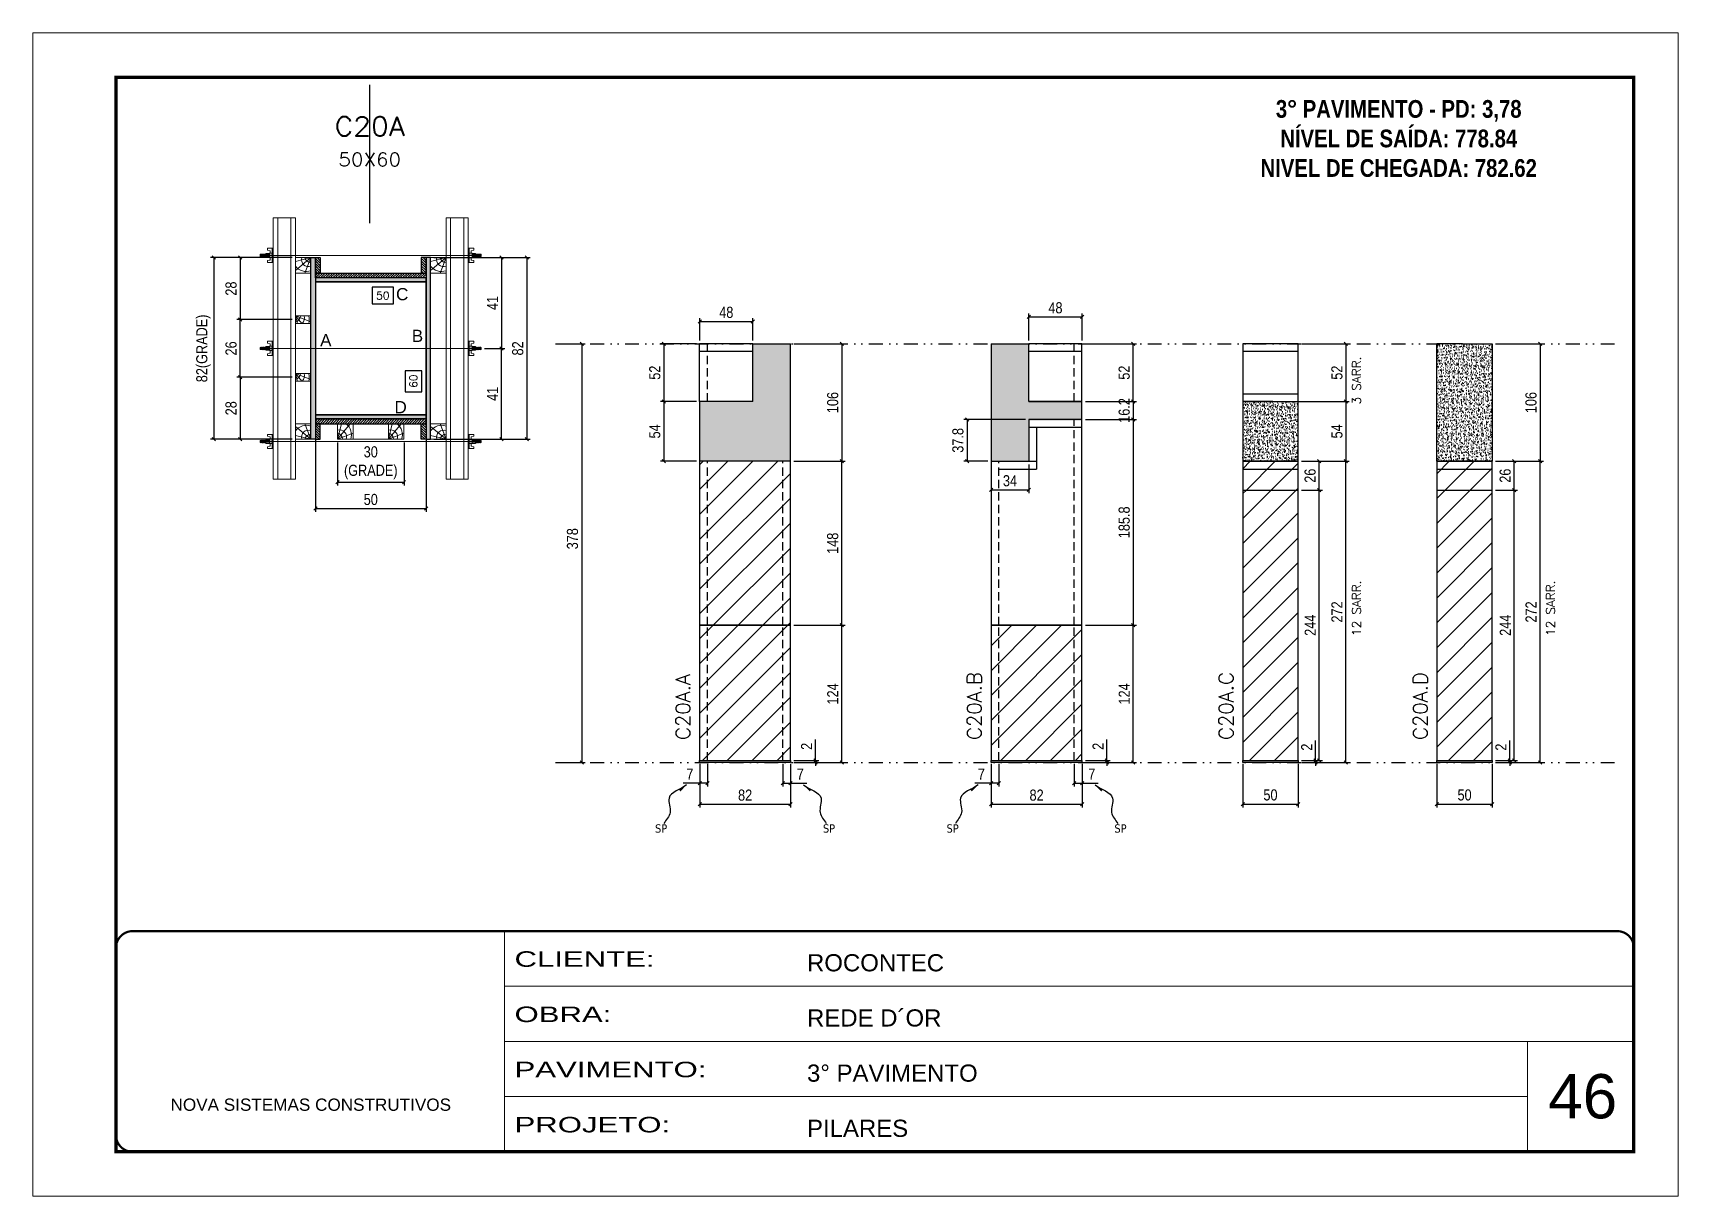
# Model space of a CAD drawing. Extents: x 2949 to 9203, y -16089 to 12527.
# Drawn here: x 4548 to 6033, y -1158 to -108 of the extents above; entities that cross this region are included whole.
import ezdxf
from ezdxf.enums import TextEntityAlignment as Align

# ---------------------------------------------------------------- set-up
doc = ezdxf.new("R2010")
doc.units = 0
for name, pattern in [('CONTINUO', [0]), ('DASHED', [0.75, 0.5, -0.25]), ('DIVIDE2', [0.625, 0.25, -0.125, 0, -0.125, 0, -0.125]), ('HIDDEN', [0.375, 0.25, -0.125])]:
    doc.linetypes.add(name, pattern=pattern)
for name, color, linetype, lineweight in [('CARIMBO', 255, 'Continuous', 9), ('Folhas', 255, 'Continuous', 9), ('Hachura', 251, 'Continuous', 9), ('Madeira', 126, 'Continuous', 18), ('Perfil Metálico', 224, 'Continuous', 18), ('SARRAFO DE PRESSAO', 251, 'DASHED', 9), ('Texto Seção', 7, 'Continuous', 15)]:
    doc.layers.add(name, color=color, linetype=linetype, lineweight=lineweight)
for name, color, linetype in [('CHAPA', 1, 'Continuous'), ('COTA', 241, 'Continuous'), ('cotas', 4, 'Continuous'), ('MEIO_PONT', 93, 'Continuous'), ('NOMENCLATURA', 7, 'Continuous'), ('Nível', 160, 'Continuous'), ('Painéis', 200, 'Continuous'), ('SARR_2.2x7', 40, 'Continuous'), ('SARRAFO', 251, 'Continuous'), ('Sarrafo de Pressão', 42, 'HIDDEN'), ('texto', 7, 'Continuous'), ('Texto de Titulo', 7, 'Continuous'), ('Texto Qtd Sarr', 242, 'Continuous'), ('TEXTO_GERAL', 7, 'Continuous')]:
    doc.layers.add(name, color=color, linetype=linetype)
doc.styles.add('ARIAL', font='arial.ttf')
doc.styles.add('COTA TECNICA', font='techl___.ttf', dxfattribs={"height": 10})
doc.styles.add('COTA TECNICA 2X', font='techl___.ttf', dxfattribs={"height": 10})
doc.styles.add('COTA TECNICA-50', font='techl___.ttf', dxfattribs={"height": 10})
doc.styles.add('REGUA-120', font='ROMANS.shx', dxfattribs={"height": 15})
doc.styles.add('ROMANC', font='techb___.ttf', dxfattribs={"height": 2.5})
doc.styles.add('ROMANS', font='romans.shx')
doc.styles.get("Standard").update_dxf_attribs({"font": 'arial.ttf'})
doc.styles.add('Tecnologia', font='')
doc.styles.get('Tecnologia').set_extended_font_data('Forgotten Futurist')
doc.dimstyles.new('COTA PAINEL-50', dxfattribs={"dimtxt": 10, "dimasz": 3, "dimexe": 3, "dimexo": 3, "dimgap": 3, "dimtad": 1, "dimdec": 1, "dimzin": 12, "dimdsep": 46, "dimtxsty": 'COTA TECNICA-50', "dimblk1": 'OBLIQUE', "dimblk2": 'OBLIQUE', "dimsah": 1, "dimcen": 0.9, "dimclrd": 4, "dimclre": 4, "dimclrt": 240, "dimadec": 1, "dimazin": 3, "dimtfac": 1, "dimtdec": 1, "dimtmove": 0, "dimatfit": 3, "dimfxl": 1, "dimtolj": 1, "dimtzin": 12, "dimarcsym": 0})
doc.dimstyles.new('PAINEL', dxfattribs={"dimtxt": 10, "dimasz": 3, "dimexe": 3, "dimexo": 3, "dimgap": 3, "dimtad": 1, "dimdec": 1, "dimzin": 12, "dimdsep": 46, "dimtxsty": 'COTA TECNICA', "dimblk1": 'OBLIQUE', "dimblk2": 'OBLIQUE', "dimsah": 1, "dimcen": 0.9, "dimclrd": 4, "dimclre": 4, "dimclrt": 240, "dimadec": 1, "dimazin": 3, "dimtfac": 1, "dimtdec": 1, "dimtmove": 0, "dimatfit": 3, "dimfxl": 1, "dimtolj": 1, "dimtzin": 12, "dimarcsym": 0})
doc.dimstyles.new('SECAO PILAR', dxfattribs={"dimtxt": 10, "dimasz": 3, "dimexe": 3, "dimexo": 3, "dimgap": 3, "dimtad": 1, "dimdec": 1, "dimlfac": 0.5, "dimzin": 12, "dimdsep": 46, "dimtxsty": 'COTA TECNICA 2X', "dimblk1": 'OBLIQUE', "dimblk2": 'OBLIQUE', "dimsah": 1, "dimcen": 0.9, "dimclrd": 256, "dimclre": 256, "dimclrt": 256, "dimadec": 1, "dimazin": 3, "dimtfac": 1, "dimtdec": 1, "dimtmove": 0, "dimatfit": 3, "dimfxl": 1, "dimtolj": 1, "dimtzin": 12, "dimarcsym": 0})
doc.dimstyles.new('SECÇÃO 2', dxfattribs={"dimtxt": 7, "dimasz": 6, "dimexe": 0.18, "dimexo": 2, "dimgap": -4, "dimtad": 3, "dimdec": 1, "dimlfac": 0.5, "dimzin": 12, "dimdsep": 46, "dimtxsty": 'ROMANS', "dimblk": 'ARCHTICK', "dimcen": 0.09, "dimse1": 1, "dimse2": 1, "dimsd1": 1, "dimsd2": 1, "dimclrd": 180, "dimclre": 5, "dimclrt": 1, "dimadec": 0, "dimazin": 3, "dimtfac": 1, "dimtdec": 1, "dimtofl": 0, "dimtmove": 0, "dimatfit": 3, "dimldrblk": 'ARCHTICK', "dimfxl": 1, "dimtolj": 1, "dimtzin": 0, "dimarcsym": 0})
doc.dimstyles.get("Standard").update_dxf_attribs({"dimtxt": 0.18, "dimasz": 0.18, "dimexe": 0.18, "dimexo": 0.0625, "dimgap": 0.09, "dimtad": 0, "dimtih": 1, "dimtoh": 1, "dimdec": 4, "dimzin": 0, "dimdsep": 46, "dimtxsty": 'Standard', "dimcen": 0.09, "dimadec": 0, "dimazin": 0, "dimtfac": 1, "dimtdec": 4, "dimtofl": 0, "dimtmove": 0, "dimatfit": 3, "dimfxl": 1, "dimtolj": 1, "dimtzin": 0, "dimarcsym": 0})
pattern_1 = [(45, (0, 3445.725), (-11.22532, 11.22532), [])]

msp = doc.modelspace()

# ---------------------------------------------------------------- texts
at = {"layer": 'CARIMBO', "style": 'ARIAL'}
msp.add_text('46', height=40, dxfattribs=at).set_placement((5915.39, -1087.45))
at = {"layer": 'NOMENCLATURA', "color": 2, "insert": (5780.36, -141.53), "char_height": 16, "attachment_point": 2, "style": 'ROMANC'}
msp.add_mtext_dynamic_manual_height_columns('\\P3° PAVIMENTO - PD: 3,78\\PNÍVEL DE SAÍDA: 778.84\\PNIVEL DE CHEGADA: 782.62', width=300.2766, gutter_width=1, heights=[0], dxfattribs=at)
at = {"layer": 'texto', "color": 0, "char_height": 7.5, "attachment_point": 5}
for insert in [(5114.58, -825.8), (5266.13, -825.8), (5377.67, -825.8), (5529.23, -825.8)]:
    msp.add_mtext('{\\fTahoma|b0|i0|c0|p34;\\C4;SP}', dxfattribs=dict(at, insert=insert))
at = {"layer": 'Texto Seção', "linetype": 'Continuous', "style": 'ROMANS'}
for s, p in [('3 SARR.', (5746.22, -443)), ('12 SARR.', (5746.22, -651.96)), ('12 SARR.', (5921.39, -651.96))]:
    msp.add_text(s, height=8, rotation=90, dxfattribs=at).set_placement(p)
at = {"layer": 'Texto Seção', "char_height": 13, "width": 285.3299, "attachment_point": 7, "rotation": 90, "style": 'REGUA-120'}
for s, insert in [('C20A.A', (5140.8, -745.84)), ('C20A.B', (5403.9, -745.84)), ('C20A.C', (5631.09, -745.84)), ('C20A.D', (5806.26, -745.84))]:
    msp.add_mtext(s, dxfattribs=dict(at, insert=insert))
at = {"layer": 'TEXTO_GERAL', "style": 'ARIAL'}
for s, p in [('C', (4880.88, -343.42)), ('A', (4811.93, -384.97)), ('B', (4894.65, -381.05)), ('D', (4879.48, -445.41))]:
    msp.add_text(s, height=11, dxfattribs=at).set_placement(p, align=Align.MIDDLE_CENTER)

# ---------------------------------------------------------------- blocks, each defined once
blk = doc.blocks.new('9999999999')
at = {"color": 30, "linetype": 'CONTINUO'}
for p, q in [((98564.6, 34230.2), (98564.6, 34429.4)), ((98564.6, 34379.6), (99584, 34379.6)), ((98564.6, 34329.8), (99488, 34329.8)), ((99584, 34329.8), (99488, 34329.8)), ((99488, 34329.8), (99488, 34230.2)), ((98564.6, 34280), (99488, 34280))]:
    blk.add_line(p, q, dxfattribs=at)
at = {"color": 30, "linetype": 'CONTINUO', "const_width": 2}
blk.add_lwpolyline([(99584, 34230.2), (99584, 34414.4, 0.414214), (99569, 34429.4), (98229, 34429.4, 0.414214), (98214, 34414.4), (98214, 34245.2, 0.414214), (98229, 34230.2), (99584, 34230.2)], format="xyb", dxfattribs=at)
at = {"layer": 'Folhas'}
blk.add_lwpolyline([(98139, 34190.2), (99624, 34190.2), (99624, 35240.2), (98139, 35240.2)], close=True, dxfattribs=at)
at = {"layer": 'Folhas', "color": 30, "const_width": 3}
blk.add_lwpolyline([(98214, 34230.2), (99584, 34230.2), (99584, 35200.2), (98214, 35200.2)], close=True, dxfattribs=at)
at = {"color": 7, "linetype": 'Continuous', "ltscale": 5, "style": 'ARIAL'}
for s, height, p in [('ROCONTEC', 15.48, (98837.7, 34393.1)), ('REDE D´OR', 15.48, (98837.7, 34343.3)), ('3° PAVIMENTO', 15.483, (98837.7, 34293.5)), ('NOVA SISTEMAS CONSTRUTIVOS', 11.059, (98263.2, 34267.2)), ('PILARES', 15.48, (98837.7, 34243.7))]:
    blk.add_text(s, height=height, dxfattribs=at).set_placement(p)
at = {"layer": 'Folhas', "color": 7, "style": 'Tecnologia', "width": 1.5}
for s, p in [('CLIENTE:', (98573.7, 34397.2)), ('OBRA:', (98573.7, 34347.3)), ('PAVIMENTO:', (98573.7, 34297.5)), ('PROJETO:', (98573.7, 34247.7))]:
    blk.add_text(s, height=14, dxfattribs=at).set_placement(p)
blk = doc.blocks.new('*D1420')
at = {"layer": 'COTA', "color": 180, "lineweight": -2, "transparency": 16777216}
for p, q in [((4898.5, -412.6), (4883.5, -412.6)), ((4883.5, -412.6), (4883.5, -431.6)), ((4898.5, -431.6), (4898.5, -412.6)), ((4883.5, -431.6), (4898.5, -431.6))]:
    blk.add_line(p, q, dxfattribs=at)
at = {"layer": 'Defpoints', "color": 0, "transparency": 16777216}
for p in [(4802.5, -332.4), (4802.5, -452.4), (4902.5, -452.4)]:
    blk.add_point(p, dxfattribs=at)
at = {"layer": 'COTA', "color": 1, "transparency": 16777216, "insert": (4891, -422.1), "char_height": 7, "attachment_point": 5, "rotation": 90, "style": 'ROMANS'}
blk.add_mtext('\\A1;60', dxfattribs=at)
blk = doc.blocks.new('_ArchTick')
at = {"color": 0, "linetype": 'ByBlock', "const_width": 0.15}
blk.add_lwpolyline([(-0.5, -0.5), (0.5, 0.5)], dxfattribs=at)
blk = doc.blocks.new('_Oblique')
at = {"color": 0, "linetype": 'ByBlock', "lineweight": -2}
blk.add_line((-0.5, -0.5), (0.5, 0.5), dxfattribs=at)
blk = doc.blocks.new('*D1421')
at = {"layer": 'COTA', "lineweight": -2, "transparency": 16777216}
for p, q in [((4909.5, -310.4), (4996.3, -310.4)), ((4993.3, -310.4), (4993.3, -474.4)), ((4909.5, -474.4), (4996.3, -474.4))]:
    blk.add_line(p, q, dxfattribs=at)
at = {"layer": 'Defpoints', "color": 0, "transparency": 16777216}
for p in [(4906.5, -310.4), (4906.5, -474.4), (4993.3, -474.4)]:
    blk.add_point(p, dxfattribs=at)
at = {"layer": 'COTA', "lineweight": -2, "transparency": 16777216, "xscale": 3, "yscale": 3, "zscale": 3}
for p, rotation in [((4993.3, -310.4), 90), ((4993.3, -474.4), 270)]:
    blk.add_blockref('_Oblique', p, dxfattribs=dict(at, rotation=rotation))
at = {"layer": 'COTA', "transparency": 16777216, "insert": (4985.2, -392.4), "char_height": 10, "attachment_point": 5, "rotation": 90, "style": 'COTA TECNICA 2X'}
blk.add_mtext('\\A1;82', dxfattribs=at)
blk = doc.blocks.new('*D1422')
at = {"layer": 'COTA', "lineweight": -2, "transparency": 16777216}
for p, q in [((4943.5, -310.4), (4973.5, -310.4)), ((4970.5, -310.4), (4970.5, -392.5)), ((4955.3, -392.5), (4973.5, -392.5))]:
    blk.add_line(p, q, dxfattribs=at)
at = {"layer": 'Defpoints', "color": 0, "transparency": 16777216}
for p in [(4940.5, -310.4), (4952.3, -392.5), (4970.5, -392.5)]:
    blk.add_point(p, dxfattribs=at)
at = {"layer": 'COTA', "lineweight": -2, "transparency": 16777216, "xscale": 3, "yscale": 3, "zscale": 3}
for p, rotation in [((4970.5, -310.4), 90), ((4970.5, -392.5), 270)]:
    blk.add_blockref('_Oblique', p, dxfattribs=dict(at, rotation=rotation))
at = {"layer": 'COTA', "transparency": 16777216, "insert": (4962.4, -351.4), "char_height": 10, "attachment_point": 5, "rotation": 90, "style": 'COTA TECNICA 2X'}
blk.add_mtext('\\A1;41', dxfattribs=at)
blk = doc.blocks.new('*D1423')
at = {"layer": 'COTA', "lineweight": -2, "transparency": 16777216}
for p, q in [((4955.3, -392.5), (4973.5, -392.5)), ((4970.5, -474.4), (4970.5, -392.5)), ((4943.5, -474.4), (4973.5, -474.4))]:
    blk.add_line(p, q, dxfattribs=at)
at = {"layer": 'Defpoints', "color": 0, "transparency": 16777216}
for p in [(4952.3, -392.5), (4970.5, -392.5), (4940.5, -474.4)]:
    blk.add_point(p, dxfattribs=at)
at = {"layer": 'COTA', "lineweight": -2, "transparency": 16777216, "xscale": 3, "yscale": 3, "zscale": 3}
for p, rotation in [((4970.5, -392.5), 90), ((4970.5, -474.4), 270)]:
    blk.add_blockref('_Oblique', p, dxfattribs=dict(at, rotation=rotation))
at = {"layer": 'COTA', "transparency": 16777216, "insert": (4962.4, -433.4), "char_height": 10, "attachment_point": 5, "rotation": 90, "style": 'COTA TECNICA 2X'}
blk.add_mtext('\\A1;41', dxfattribs=at)
blk = doc.blocks.new('*D1424')
at = {"layer": 'COTA', "color": 180, "lineweight": -2, "transparency": 16777216}
for p, q in [((4873.1, -337.2), (4853.7, -337.2)), ((4853.7, -337.2), (4853.7, -352.2)), ((4873.1, -352.2), (4873.1, -337.2)), ((4853.7, -352.2), (4873.1, -352.2))]:
    blk.add_line(p, q, dxfattribs=at)
at = {"layer": 'Defpoints', "color": 0, "transparency": 16777216}
for p in [(4802.5, -332.4), (4902.5, -332.4), (4902.5, -356.2)]:
    blk.add_point(p, dxfattribs=at)
at = {"layer": 'COTA', "color": 1, "transparency": 16777216, "insert": (4863.4, -344.7), "char_height": 7, "attachment_point": 5, "style": 'ROMANS'}
blk.add_mtext('\\A1;50', dxfattribs=at)
blk = doc.blocks.new('titulo1')
at = {"layer": 'Defpoints', "color": 252, "linetype": 'HIDDEN', "ltscale": 2}
blk.add_line((0, 0), (0, 125), dxfattribs=at)
at = {"layer": 'Defpoints', "style": 'ROMANS', "oblique": 15}
blk.add_attdef('FOLHA', text='', height=10, dxfattribs=at).set_placement((0, 15.6), align=Align.MIDDLE_CENTER)
at = {"layer": 'Texto Qtd Sarr', "color": 3, "style": 'ROMANS', "oblique": 15}
for tag, height, p in [('TITULO', 17, (0, 71.4)), ('SEÇÃO', 12, (0, 41.5))]:
    blk.add_attdef(tag, text='', height=height, dxfattribs=at).set_placement(p, align=Align.MIDDLE_CENTER)
blk = doc.blocks.new('PONTALETE')
at = {"layer": 'Madeira'}
for q in [(2.71, 7), (7, 5.76), (7, 1.74)]:
    blk.add_line((0, 0), q, dxfattribs=at)
blk.add_lwpolyline([(0, 0), (7, 0), (7, 7), (0, 7)], close=True, dxfattribs=at)
for centre, radius, start, end in [((2.04, 0.06), 6.23, 37.28179, 109.09128), ((1.09, 0.9), 3.19, 343.60304, 109.98471), ((-0.21, -0.78), 3.09, 14.63219, 86.0383)]:
    blk.add_arc(centre, radius, start, end, dxfattribs=at)
blk = doc.blocks.new('*D1425')
at = {"layer": 'COTA', "lineweight": -2, "transparency": 16777216}
for p, q in [((4781.5, -310.4), (4707.7, -310.4)), ((4710.7, -310.4), (4710.7, -474.4)), ((4781.5, -474.4), (4707.7, -474.4))]:
    blk.add_line(p, q, dxfattribs=at)
at = {"layer": 'Defpoints', "color": 0, "transparency": 16777216}
for p in [(4784.5, -310.4), (4710.7, -474.4), (4784.5, -474.4)]:
    blk.add_point(p, dxfattribs=at)
at = {"layer": 'COTA', "lineweight": -2, "transparency": 16777216, "xscale": 3, "yscale": 3, "zscale": 3}
for p, rotation in [((4710.7, -310.4), 90), ((4710.7, -474.4), 270)]:
    blk.add_blockref('_Oblique', p, dxfattribs=dict(at, rotation=rotation))
at = {"layer": 'COTA', "transparency": 16777216, "insert": (4701.5, -392.4), "char_height": 10, "attachment_point": 5, "rotation": 90, "style": 'COTA TECNICA 2X'}
blk.add_mtext('\\A1;82(GRADE)', dxfattribs=at)
blk = doc.blocks.new('*D1426')
at = {"layer": 'COTA', "lineweight": -2, "transparency": 16777216}
for p, q in [((4781.5, -418.4), (4731.5, -418.4)), ((4734.5, -418.4), (4734.5, -474.4)), ((4781.5, -474.4), (4731.5, -474.4))]:
    blk.add_line(p, q, dxfattribs=at)
at = {"layer": 'Defpoints', "color": 0, "transparency": 16777216}
for p in [(4784.5, -418.4), (4734.5, -474.4), (4784.5, -474.4)]:
    blk.add_point(p, dxfattribs=at)
at = {"layer": 'COTA', "lineweight": -2, "transparency": 16777216, "xscale": 3, "yscale": 3, "zscale": 3}
for p, rotation in [((4734.5, -418.4), 90), ((4734.5, -474.4), 270)]:
    blk.add_blockref('_Oblique', p, dxfattribs=dict(at, rotation=rotation))
at = {"layer": 'COTA', "transparency": 16777216, "insert": (4726.4, -446.4), "char_height": 10, "attachment_point": 5, "rotation": 90, "style": 'COTA TECNICA 2X'}
blk.add_mtext('\\A1;28', dxfattribs=at)
blk = doc.blocks.new('MEIO PONTALETE')
at = {"layer": 'Madeira'}
for q in [(2.71, 7), (3.5, 2.88), (3.5, 0.87)]:
    blk.add_line((0, 0), q, dxfattribs=at)
blk.add_lwpolyline([(0, 0), (3.5, 0), (3.5, 7), (0, 7)], close=True, dxfattribs=at)
for centre, radius, start, end in [((2.04, 0.06), 6.23, 76.44987, 109.09128), ((1.09, 0.9), 3.19, 40.90626, 109.98471), ((-0.21, -0.78), 3.09, 14.63219, 86.0383)]:
    blk.add_arc(centre, radius, start, end, dxfattribs=at)
blk = doc.blocks.new('C')
at = {"layer": 'Hachura', "color": 0}
for p, q in [((0, 3.22), (0, -3.22)), ((0.45, 3.22), (0, 3.22)), ((0.46, 3.16), (0, 3.16)), ((0.46, 3.05), (0, 3.05)), ((0.46, 2.88), (0, 2.88)), ((0, 2.75), (0, -1.16)), ((0.46, 2.65), (0, 2.65)), ((0.46, 2.23), (0, 2.23)), ((0.46, 1.51), (0, 1.51)), ((0.39, 0.49), (0.17, 0.49)), ((0.45, -3.23), (0.45, 3.22)), ((0.45, 3.22), (2.58, 3.22)), ((1.74, 0.97), (0.45, 0.97)), ((1.45, 0.1), (0.45, 0.1)), ((1.35, 1.94), (1.35, 0.96)), ((2.58, 2.39), (1.47, 2.09)), ((1.74, -0.97), (1.74, 0.97)), ((1.74, 0.97), (1.74, 0.84)), ((1.74, 0.97), (1.74, 0.84)), ((1.74, 0.84), (3.35, 0.84)), ((3.35, 0.45), (1.74, 0.45)), ((2.58, 3.22), (2.58, 2.39)), ((3.32, 0.84), (3.32, -0.84)), ((3.35, 0.84), (3.35, -0.84)), ((3.68, 0.45), (3.35, 0.45)), ((3.84, -0.52), (3.35, 0.45)), ((3.35, 0.06), (3.67, -0.57)), ((3.68, 0.45), (4.16, -0.52)), ((3.72, 0.5), (4.25, -0.57)), ((4.37, -0.55), (3.83, 0.53)), ((4.15, 0.45), (3.93, 0.45)), ((4.42, -0.52), (3.93, 0.45)), ((4.15, 0.45), (4.26, 0.45)), ((4.26, 0.45), (4.74, -0.52)), ((4.3, 0.5), (4.83, -0.57)), ((4.95, -0.55), (4.41, 0.53)), ((4.51, 0.45), (4.84, 0.45)), ((5, -0.52), (4.51, 0.45)), ((4.84, 0.45), (5.32, -0.52)), ((4.88, 0.5), (5.41, -0.57)), ((5.53, -0.55), (4.99, 0.53)), ((5.58, -0.52), (5.09, 0.45)), ((5.42, 0.45), (5.09, 0.45)), ((5.58, -0.52), (5.09, 0.45)), ((5.42, 0.45), (5.74, -0.19)), ((5.46, 0.5), (5.74, -0.07)), ((5.74, 0.19), (5.57, 0.53)), ((5.74, 0.32), (5.68, 0.45)), ((5.68, 0.45), (5.74, 0.45)), ((5.74, 0.45), (5.9, 0.29)), ((5.74, 0.45), (5.74, -0.52)), ((5.9, -0.36), (5.9, 0.29)), ((0.45, 0), (0, 0)), ((0.46, -1.52), (0, -1.52)), ((0.46, -2.23), (0, -2.23)), ((0.46, -2.65), (0, -2.65)), ((0.46, -2.88), (0, -2.88)), ((0.46, -3.05), (0, -3.05)), ((0.46, -3.16), (0, -3.16)), ((0, -3.22), (2.57, -3.22)), ((0.08, -0.48), (0.29, -0.48)), ((0.29, -0.48), (0.4, -0.48)), ((0.45, 0), (0.45, -0.97)), ((0.45, -0.16), (1.45, -0.16)), ((0.45, -0.65), (0.45, -0.32)), ((0.45, -3.23), (0.45, -0.65)), ((0.45, -0.97), (1.74, -0.97)), ((1.35, -1.94), (1.35, -0.97)), ((2.58, -2.39), (1.47, -2.1)), ((3.35, -0.32), (1.74, -0.32)), ((3.35, -0.84), (1.74, -0.84)), ((2.58, -3.23), (2.58, -2.39)), ((3.35, -0.07), (3.58, -0.52)), ((3.35, -0.52), (3.58, -0.52)), ((3.84, -0.52), (4.16, -0.52)), ((4.42, -0.52), (4.74, -0.52)), ((4.63, -0.52), (4.74, -0.52)), ((5, -0.52), (5.32, -0.52)), ((5.58, -0.52), (5.74, -0.52)), ((5.74, -0.52), (5.9, -0.36)), ((5.74, -0.52), (5.74, -0.52))]:
    blk.add_line(p, q, dxfattribs=at)
for centre, radius, start, end in [((1.52, 1.94), 0.161, 104.74356, 180), ((1.44, -0.03), 0.129, 272.69497, 87.30503), ((3.81, 0.39), 0.143, 25.56881, 154.43119), ((4.39, 0.39), 0.143, 25.56881, 154.43119), ((4.97, 0.39), 0.143, 25.56881, 154.43119), ((5.55, 0.39), 0.143, 25.56881, 154.43119), ((0.17, -0.37), 0.174, 221.74404, 317.85924), ((1.52, -1.94), 0.161, 180, 255.25644), ((3.71, -0.4), 0.174, 222.14076, 318.25596), ((4.29, -0.4), 0.174, 222.14076, 318.25596), ((4.87, -0.4), 0.174, 222.14076, 318.25596), ((5.45, -0.4), 0.174, 222.14076, 318.25596), ((5.61, -0.4), 0.174, 317.85924, 318.25596)]:
    blk.add_arc(centre, radius, start, end, dxfattribs=at)
blk = doc.blocks.new('*D1427')
at = {"layer": 'COTA', "lineweight": -2, "transparency": 16777216}
for p, q in [((4781.5, -310.4), (4731.5, -310.4)), ((4734.5, -310.4), (4734.5, -366.4)), ((4781.5, -366.4), (4731.5, -366.4))]:
    blk.add_line(p, q, dxfattribs=at)
at = {"layer": 'Defpoints', "color": 0, "transparency": 16777216}
for p in [(4784.5, -310.4), (4734.5, -366.4), (4784.5, -366.4)]:
    blk.add_point(p, dxfattribs=at)
at = {"layer": 'COTA', "lineweight": -2, "transparency": 16777216, "xscale": 3, "yscale": 3, "zscale": 3}
for p, rotation in [((4734.5, -310.4), 90), ((4734.5, -366.4), 270)]:
    blk.add_blockref('_Oblique', p, dxfattribs=dict(at, rotation=rotation))
at = {"layer": 'COTA', "transparency": 16777216, "insert": (4726.4, -338.4), "char_height": 10, "attachment_point": 5, "rotation": 90, "style": 'COTA TECNICA 2X'}
blk.add_mtext('\\A1;28', dxfattribs=at)
blk = doc.blocks.new('*D1447')
at = {"layer": 'cotas', "color": 4, "linetype": 'ByBlock', "lineweight": -2, "transparency": 16777216}
for p, q in [((5022.1, -388.3), (5045.9, -388.3)), ((5042.9, -388.3), (5042.9, -766.3)), ((5022.1, -766.3), (5045.9, -766.3))]:
    blk.add_line(p, q, dxfattribs=at)
at = {"layer": 'Defpoints', "color": 0, "linetype": 'ByBlock', "transparency": 16777216}
for p in [(5019.1, -388.3), (5019.1, -766.3), (5042.9, -766.3)]:
    blk.add_point(p, dxfattribs=at)
at = {"layer": 'cotas', "color": 4, "linetype": 'ByBlock', "lineweight": -2, "transparency": 16777216, "xscale": 3, "yscale": 3, "zscale": 3}
for p, rotation in [((5042.9, -388.3), 90), ((5042.9, -766.3), 270)]:
    blk.add_blockref('_Oblique', p, dxfattribs=dict(at, rotation=rotation))
at = {"layer": 'cotas', "color": 240, "linetype": 'ByBlock', "transparency": 16777216, "insert": (5034.6, -564.2), "char_height": 10, "attachment_point": 5, "rotation": 90, "style": 'COTA TECNICA'}
blk.add_mtext('\\A1;378', dxfattribs=at)
blk = doc.blocks.new('*D1428')
at = {"layer": 'COTA', "color": 4, "lineweight": -2, "transparency": 16777216}
for p, q in [((5149.4, -767.3), (5149.4, -806.8)), ((5231.4, -767.3), (5231.4, -806.8)), ((5149.4, -803.8), (5231.4, -803.8))]:
    blk.add_line(p, q, dxfattribs=at)
at = {"layer": 'Defpoints', "color": 0, "transparency": 16777216}
for p in [(5149.4, -764.3), (5231.4, -764.3), (5231.4, -803.8)]:
    blk.add_point(p, dxfattribs=at)
at = {"layer": 'COTA', "color": 4, "lineweight": -2, "transparency": 16777216, "xscale": 3, "yscale": 3, "zscale": 3, "rotation": 180}
blk.add_blockref('_Oblique', (5149.4, -803.8), dxfattribs=at)
at = {"layer": 'COTA', "color": 4, "lineweight": -2, "transparency": 16777216, "xscale": 3, "yscale": 3, "zscale": 3}
blk.add_blockref('_Oblique', (5231.4, -803.8), dxfattribs=at)
at = {"layer": 'COTA', "color": 240, "transparency": 16777216, "insert": (5190.4, -795.7), "char_height": 10, "attachment_point": 5, "style": 'COTA TECNICA'}
blk.add_mtext('\\A1;82', dxfattribs=at)
blk = doc.blocks.new('*D1429')
at = {"layer": 'COTA', "color": 4, "lineweight": -2, "transparency": 16777216}
for p, q in [((5234.4, -642.3), (5280.6, -642.3)), ((5277.6, -766.3), (5277.6, -642.3)), ((5234.4, -766.3), (5280.6, -766.3))]:
    blk.add_line(p, q, dxfattribs=at)
at = {"layer": 'Defpoints', "color": 0, "transparency": 16777216}
for p in [(5231.4, -642.3), (5277.6, -642.3), (5231.4, -766.3)]:
    blk.add_point(p, dxfattribs=at)
at = {"layer": 'COTA', "color": 4, "lineweight": -2, "transparency": 16777216, "xscale": 3, "yscale": 3, "zscale": 3}
for p, rotation in [((5277.6, -642.3), 90), ((5277.6, -766.3), 270)]:
    blk.add_blockref('_Oblique', p, dxfattribs=dict(at, rotation=rotation))
at = {"layer": 'COTA', "color": 240, "transparency": 16777216, "insert": (5269.5, -704.3), "char_height": 10, "attachment_point": 5, "rotation": 90, "style": 'COTA TECNICA-50'}
blk.add_mtext('\\A1;124', dxfattribs=at)
blk = doc.blocks.new('*D1430')
at = {"layer": 'COTA', "color": 4, "lineweight": -2, "transparency": 16777216}
for p, q in [((5253.9, -764.3), (5253.9, -745.5)), ((5234.4, -764.3), (5256.9, -764.3)), ((5234.4, -766.3), (5256.9, -766.3)), ((5253.9, -766.3), (5253.9, -764.3)), ((5253.9, -766.3), (5253.9, -769.3))]:
    blk.add_line(p, q, dxfattribs=at)
at = {"layer": 'Defpoints', "color": 0, "transparency": 16777216}
for p in [(5231.4, -764.3), (5231.4, -766.3), (5253.9, -766.3)]:
    blk.add_point(p, dxfattribs=at)
at = {"layer": 'COTA', "color": 4, "lineweight": -2, "transparency": 16777216, "xscale": 3, "yscale": 3, "zscale": 3}
for p, rotation in [((5253.9, -764.3), 270), ((5253.9, -766.3), 90)]:
    blk.add_blockref('_Oblique', p, dxfattribs=dict(at, rotation=rotation))
at = {"layer": 'COTA', "color": 240, "transparency": 16777216, "insert": (5245.9, -751.6), "char_height": 10, "attachment_point": 5, "rotation": 90, "style": 'COTA TECNICA-50'}
blk.add_mtext('\\A1;2', dxfattribs=at)
blk = doc.blocks.new('*D1431')
at = {"layer": 'COTA', "color": 4, "linetype": 'ByBlock', "lineweight": -2, "transparency": 16777216}
for p, q in [((5234.4, -494.3), (5280.6, -494.3)), ((5277.6, -642.3), (5277.6, -494.3)), ((5234.4, -642.3), (5280.6, -642.3))]:
    blk.add_line(p, q, dxfattribs=at)
at = {"layer": 'Defpoints', "color": 0, "linetype": 'ByBlock', "transparency": 16777216}
for p in [(5231.4, -494.3), (5277.6, -494.3), (5231.4, -642.3)]:
    blk.add_point(p, dxfattribs=at)
at = {"layer": 'COTA', "color": 4, "linetype": 'ByBlock', "lineweight": -2, "transparency": 16777216, "xscale": 3, "yscale": 3, "zscale": 3}
for p, rotation in [((5277.6, -494.3), 90), ((5277.6, -642.3), 270)]:
    blk.add_blockref('_Oblique', p, dxfattribs=dict(at, rotation=rotation))
at = {"layer": 'COTA', "color": 240, "linetype": 'ByBlock', "transparency": 16777216, "insert": (5269.5, -568.3), "char_height": 10, "attachment_point": 5, "rotation": 90, "style": 'COTA TECNICA'}
blk.add_mtext('\\A1;148', dxfattribs=at)
blk = doc.blocks.new('*D1432')
at = {"layer": 'COTA', "color": 4, "lineweight": -2, "transparency": 16777216}
for p, q in [((5412.5, -767.3), (5412.5, -806.8)), ((5494.5, -767.3), (5494.5, -806.8)), ((5412.5, -803.8), (5494.5, -803.8))]:
    blk.add_line(p, q, dxfattribs=at)
at = {"layer": 'Defpoints', "color": 0, "transparency": 16777216}
for p in [(5412.5, -764.3), (5494.5, -764.3), (5494.5, -803.8)]:
    blk.add_point(p, dxfattribs=at)
at = {"layer": 'COTA', "color": 4, "lineweight": -2, "transparency": 16777216, "xscale": 3, "yscale": 3, "zscale": 3, "rotation": 180}
blk.add_blockref('_Oblique', (5412.5, -803.8), dxfattribs=at)
at = {"layer": 'COTA', "color": 4, "lineweight": -2, "transparency": 16777216, "xscale": 3, "yscale": 3, "zscale": 3}
blk.add_blockref('_Oblique', (5494.5, -803.8), dxfattribs=at)
at = {"layer": 'COTA', "color": 240, "transparency": 16777216, "insert": (5453.5, -795.7), "char_height": 10, "attachment_point": 5, "style": 'COTA TECNICA'}
blk.add_mtext('\\A1;82', dxfattribs=at)
blk = doc.blocks.new('*D1433')
at = {"layer": 'COTA', "color": 4, "lineweight": -2, "transparency": 16777216}
for p, q in [((5497.5, -642.3), (5543.7, -642.3)), ((5540.7, -766.3), (5540.7, -642.3)), ((5497.5, -766.3), (5543.7, -766.3))]:
    blk.add_line(p, q, dxfattribs=at)
at = {"layer": 'Defpoints', "color": 0, "transparency": 16777216}
for p in [(5494.5, -642.3), (5540.7, -642.3), (5494.5, -766.3)]:
    blk.add_point(p, dxfattribs=at)
at = {"layer": 'COTA', "color": 4, "lineweight": -2, "transparency": 16777216, "xscale": 3, "yscale": 3, "zscale": 3}
for p, rotation in [((5540.7, -642.3), 90), ((5540.7, -766.3), 270)]:
    blk.add_blockref('_Oblique', p, dxfattribs=dict(at, rotation=rotation))
at = {"layer": 'COTA', "color": 240, "transparency": 16777216, "insert": (5532.6, -704.3), "char_height": 10, "attachment_point": 5, "rotation": 90, "style": 'COTA TECNICA-50'}
blk.add_mtext('\\A1;124', dxfattribs=at)
blk = doc.blocks.new('*D1434')
at = {"layer": 'COTA', "color": 4, "lineweight": -2, "transparency": 16777216}
for p, q in [((5517, -764.3), (5517, -745.5)), ((5497.5, -764.3), (5520, -764.3)), ((5497.5, -766.3), (5520, -766.3)), ((5517, -766.3), (5517, -764.3)), ((5517, -766.3), (5517, -769.3))]:
    blk.add_line(p, q, dxfattribs=at)
at = {"layer": 'Defpoints', "color": 0, "transparency": 16777216}
for p in [(5494.5, -764.3), (5494.5, -766.3), (5517, -766.3)]:
    blk.add_point(p, dxfattribs=at)
at = {"layer": 'COTA', "color": 4, "lineweight": -2, "transparency": 16777216, "xscale": 3, "yscale": 3, "zscale": 3}
for p, rotation in [((5517, -764.3), 270), ((5517, -766.3), 90)]:
    blk.add_blockref('_Oblique', p, dxfattribs=dict(at, rotation=rotation))
at = {"layer": 'COTA', "color": 240, "transparency": 16777216, "insert": (5509, -751.6), "char_height": 10, "attachment_point": 5, "rotation": 90, "style": 'COTA TECNICA-50'}
blk.add_mtext('\\A1;2', dxfattribs=at)
blk = doc.blocks.new('*D1435')
at = {"layer": 'COTA', "color": 4, "linetype": 'ByBlock', "lineweight": -2, "transparency": 16777216}
for p, q in [((5497.5, -440.3), (5543.7, -440.3)), ((5540.7, -440.3), (5540.7, -456.5)), ((5497.5, -456.5), (5543.7, -456.5))]:
    blk.add_line(p, q, dxfattribs=at)
at = {"layer": 'Defpoints', "color": 0, "linetype": 'ByBlock', "transparency": 16777216}
for p in [(5494.5, -440.3), (5494.5, -456.5), (5540.7, -456.5)]:
    blk.add_point(p, dxfattribs=at)
at = {"layer": 'COTA', "color": 4, "linetype": 'ByBlock', "lineweight": -2, "transparency": 16777216, "xscale": 3, "yscale": 3, "zscale": 3}
for p, rotation in [((5540.7, -440.3), 90), ((5540.7, -456.5), 270)]:
    blk.add_blockref('_Oblique', p, dxfattribs=dict(at, rotation=rotation))
at = {"layer": 'COTA', "color": 240, "linetype": 'ByBlock', "transparency": 16777216, "insert": (5532.6, -448.4), "char_height": 10, "attachment_point": 5, "rotation": 90, "style": 'COTA TECNICA'}
blk.add_mtext('\\A1;16.2', dxfattribs=at)
blk = doc.blocks.new('*D1448')
at = {"layer": 'COTA', "color": 4, "linetype": 'ByBlock', "lineweight": -2, "transparency": 16777216}
for p, q in [((5497.5, -456.5), (5543.7, -456.5)), ((5540.7, -456.5), (5540.7, -642.3)), ((5497.5, -642.3), (5543.7, -642.3))]:
    blk.add_line(p, q, dxfattribs=at)
at = {"layer": 'Defpoints', "color": 0, "linetype": 'ByBlock', "transparency": 16777216}
for p in [(5494.5, -456.5), (5494.5, -642.3), (5540.7, -642.3)]:
    blk.add_point(p, dxfattribs=at)
at = {"layer": 'COTA', "color": 4, "linetype": 'ByBlock', "lineweight": -2, "transparency": 16777216, "xscale": 3, "yscale": 3, "zscale": 3}
for p, rotation in [((5540.7, -456.5), 90), ((5540.7, -642.3), 270)]:
    blk.add_blockref('_Oblique', p, dxfattribs=dict(at, rotation=rotation))
at = {"layer": 'COTA', "color": 240, "linetype": 'ByBlock', "transparency": 16777216, "insert": (5532.6, -549.4), "char_height": 10, "attachment_point": 5, "rotation": 90, "style": 'COTA TECNICA'}
blk.add_mtext('\\A1;185.8', dxfattribs=at)
blk = doc.blocks.new('*D1436')
at = {"layer": 'COTA', "color": 4, "lineweight": -2, "transparency": 16777216}
for p, q in [((5639.6, -767.3), (5639.6, -806.7)), ((5689.6, -767.3), (5689.6, -806.7)), ((5639.6, -803.7), (5689.6, -803.7))]:
    blk.add_line(p, q, dxfattribs=at)
at = {"layer": 'Defpoints', "color": 0, "transparency": 16777216}
for p in [(5639.6, -764.3), (5689.6, -764.3), (5689.6, -803.7)]:
    blk.add_point(p, dxfattribs=at)
at = {"layer": 'COTA', "color": 4, "lineweight": -2, "transparency": 16777216, "xscale": 3, "yscale": 3, "zscale": 3, "rotation": 180}
blk.add_blockref('_Oblique', (5639.6, -803.7), dxfattribs=at)
at = {"layer": 'COTA', "color": 4, "lineweight": -2, "transparency": 16777216, "xscale": 3, "yscale": 3, "zscale": 3}
blk.add_blockref('_Oblique', (5689.6, -803.7), dxfattribs=at)
at = {"layer": 'COTA', "color": 240, "transparency": 16777216, "insert": (5664.6, -795.5), "char_height": 10, "attachment_point": 5, "style": 'COTA TECNICA'}
blk.add_mtext('\\A1;50', dxfattribs=at)
blk = doc.blocks.new('*D1437')
at = {"layer": 'COTA', "color": 4, "lineweight": -2, "transparency": 16777216}
for p, q in [((5692.6, -494.3), (5735.7, -494.3)), ((5732.7, -766.3), (5732.7, -494.3)), ((5692.6, -766.3), (5735.7, -766.3))]:
    blk.add_line(p, q, dxfattribs=at)
at = {"layer": 'Defpoints', "color": 0, "transparency": 16777216}
for p in [(5689.6, -494.3), (5732.7, -494.3), (5689.6, -766.3)]:
    blk.add_point(p, dxfattribs=at)
at = {"layer": 'COTA', "color": 4, "lineweight": -2, "transparency": 16777216, "xscale": 3, "yscale": 3, "zscale": 3}
for p, rotation in [((5732.7, -494.3), 90), ((5732.7, -766.3), 270)]:
    blk.add_blockref('_Oblique', p, dxfattribs=dict(at, rotation=rotation))
at = {"layer": 'COTA', "color": 240, "transparency": 16777216, "insert": (5724.6, -630.3), "char_height": 10, "attachment_point": 5, "rotation": 90, "style": 'COTA TECNICA'}
blk.add_mtext('\\A1;272', dxfattribs=at)
blk = doc.blocks.new('*D1438')
at = {"layer": 'COTA', "color": 4, "lineweight": -2, "transparency": 16777216}
for p, q in [((5705.3, -764.3), (5705.3, -746.2)), ((5692.6, -764.3), (5708.3, -764.3)), ((5692.6, -766.3), (5708.3, -766.3)), ((5705.3, -766.3), (5705.3, -764.3)), ((5705.3, -766.3), (5705.3, -769.3))]:
    blk.add_line(p, q, dxfattribs=at)
at = {"layer": 'Defpoints', "color": 0, "transparency": 16777216}
for p in [(5689.6, -764.3), (5689.6, -766.3), (5705.3, -764.3)]:
    blk.add_point(p, dxfattribs=at)
at = {"layer": 'COTA', "color": 4, "lineweight": -2, "transparency": 16777216, "xscale": 3, "yscale": 3, "zscale": 3}
for p, rotation in [((5705.3, -764.3), 270), ((5705.3, -766.3), 90)]:
    blk.add_blockref('_Oblique', p, dxfattribs=dict(at, rotation=rotation))
at = {"layer": 'COTA', "color": 240, "transparency": 16777216, "insert": (5697.3, -752.3), "char_height": 10, "attachment_point": 5, "rotation": 90, "style": 'COTA TECNICA-50'}
blk.add_mtext('\\A1;2', dxfattribs=at)
blk = doc.blocks.new('*D1449')
at = {"layer": 'COTA', "color": 4, "linetype": 'ByBlock', "lineweight": -2, "transparency": 16777216}
for p, q in [((5692.6, -520.3), (5711.5, -520.3)), ((5708.5, -764.3), (5708.5, -520.3)), ((5692.6, -764.3), (5711.5, -764.3))]:
    blk.add_line(p, q, dxfattribs=at)
at = {"layer": 'Defpoints', "color": 0, "linetype": 'ByBlock', "transparency": 16777216}
for p in [(5689.6, -520.3), (5708.5, -520.3), (5689.6, -764.3)]:
    blk.add_point(p, dxfattribs=at)
at = {"layer": 'COTA', "color": 4, "linetype": 'ByBlock', "lineweight": -2, "transparency": 16777216, "xscale": 3, "yscale": 3, "zscale": 3}
for p, rotation in [((5708.5, -520.3), 90), ((5708.5, -764.3), 270)]:
    blk.add_blockref('_Oblique', p, dxfattribs=dict(at, rotation=rotation))
at = {"layer": 'COTA', "color": 240, "linetype": 'ByBlock', "transparency": 16777216, "insert": (5700.5, -642.3), "char_height": 10, "attachment_point": 5, "rotation": 90, "style": 'COTA TECNICA'}
blk.add_mtext('\\A1;244', dxfattribs=at)
blk = doc.blocks.new('*D1450')
at = {"layer": 'COTA', "color": 4, "linetype": 'ByBlock', "lineweight": -2, "transparency": 16777216}
for p, q in [((5692.6, -494.3), (5711.5, -494.3)), ((5708.5, -520.3), (5708.5, -494.3)), ((5692.6, -520.3), (5711.5, -520.3))]:
    blk.add_line(p, q, dxfattribs=at)
at = {"layer": 'Defpoints', "color": 0, "linetype": 'ByBlock', "transparency": 16777216}
for p in [(5689.6, -494.3), (5708.5, -494.3), (5689.6, -520.3)]:
    blk.add_point(p, dxfattribs=at)
at = {"layer": 'COTA', "color": 4, "linetype": 'ByBlock', "lineweight": -2, "transparency": 16777216, "xscale": 3, "yscale": 3, "zscale": 3}
for p, rotation in [((5708.5, -494.3), 90), ((5708.5, -520.3), 270)]:
    blk.add_blockref('_Oblique', p, dxfattribs=dict(at, rotation=rotation))
at = {"layer": 'COTA', "color": 240, "linetype": 'ByBlock', "transparency": 16777216, "insert": (5700.4, -507.3), "char_height": 10, "attachment_point": 5, "rotation": 90, "style": 'COTA TECNICA'}
blk.add_mtext('\\A1;26', dxfattribs=at)
blk = doc.blocks.new('*D1439')
at = {"layer": 'COTA', "color": 4, "lineweight": -2, "transparency": 16777216}
for p, q in [((5814.8, -767.3), (5814.8, -806.7)), ((5864.8, -767.3), (5864.8, -806.7)), ((5814.8, -803.7), (5864.8, -803.7))]:
    blk.add_line(p, q, dxfattribs=at)
at = {"layer": 'Defpoints', "color": 0, "transparency": 16777216}
for p in [(5814.8, -764.3), (5864.8, -764.3), (5864.8, -803.7)]:
    blk.add_point(p, dxfattribs=at)
at = {"layer": 'COTA', "color": 4, "lineweight": -2, "transparency": 16777216, "xscale": 3, "yscale": 3, "zscale": 3, "rotation": 180}
blk.add_blockref('_Oblique', (5814.8, -803.7), dxfattribs=at)
at = {"layer": 'COTA', "color": 4, "lineweight": -2, "transparency": 16777216, "xscale": 3, "yscale": 3, "zscale": 3}
blk.add_blockref('_Oblique', (5864.8, -803.7), dxfattribs=at)
at = {"layer": 'COTA', "color": 240, "transparency": 16777216, "insert": (5839.8, -795.5), "char_height": 10, "attachment_point": 5, "style": 'COTA TECNICA'}
blk.add_mtext('\\A1;50', dxfattribs=at)
blk = doc.blocks.new('*D1440')
at = {"layer": 'COTA', "color": 4, "lineweight": -2, "transparency": 16777216}
for p, q in [((5867.8, -494.3), (5910.9, -494.3)), ((5907.9, -766.3), (5907.9, -494.3)), ((5867.8, -766.3), (5910.9, -766.3))]:
    blk.add_line(p, q, dxfattribs=at)
at = {"layer": 'Defpoints', "color": 0, "transparency": 16777216}
for p in [(5864.8, -494.3), (5907.9, -494.3), (5864.8, -766.3)]:
    blk.add_point(p, dxfattribs=at)
at = {"layer": 'COTA', "color": 4, "lineweight": -2, "transparency": 16777216, "xscale": 3, "yscale": 3, "zscale": 3}
for p, rotation in [((5907.9, -494.3), 90), ((5907.9, -766.3), 270)]:
    blk.add_blockref('_Oblique', p, dxfattribs=dict(at, rotation=rotation))
at = {"layer": 'COTA', "color": 240, "transparency": 16777216, "insert": (5899.8, -630.3), "char_height": 10, "attachment_point": 5, "rotation": 90, "style": 'COTA TECNICA'}
blk.add_mtext('\\A1;272', dxfattribs=at)
blk = doc.blocks.new('*D1441')
at = {"layer": 'COTA', "color": 4, "lineweight": -2, "transparency": 16777216}
for p, q in [((5880.6, -764.3), (5880.6, -746.2)), ((5867.8, -764.3), (5883.6, -764.3)), ((5867.8, -766.3), (5883.6, -766.3)), ((5880.6, -766.3), (5880.6, -764.3)), ((5880.6, -766.3), (5880.6, -769.3))]:
    blk.add_line(p, q, dxfattribs=at)
at = {"layer": 'Defpoints', "color": 0, "transparency": 16777216}
for p in [(5864.8, -764.3), (5864.8, -766.3), (5880.6, -764.3)]:
    blk.add_point(p, dxfattribs=at)
at = {"layer": 'COTA', "color": 4, "lineweight": -2, "transparency": 16777216, "xscale": 3, "yscale": 3, "zscale": 3}
for p, rotation in [((5880.6, -764.3), 270), ((5880.6, -766.3), 90)]:
    blk.add_blockref('_Oblique', p, dxfattribs=dict(at, rotation=rotation))
at = {"layer": 'COTA', "color": 240, "transparency": 16777216, "insert": (5872.6, -752.3), "char_height": 10, "attachment_point": 5, "rotation": 90, "style": 'COTA TECNICA-50'}
blk.add_mtext('\\A1;2', dxfattribs=at)
blk = doc.blocks.new('*D1442')
at = {"layer": 'COTA', "color": 4, "lineweight": -2, "transparency": 16777216}
for p, q in [((5149.4, -769.3), (5149.4, -787.8)), ((5156.4, -767.3), (5156.4, -787.8)), ((5149.4, -784.8), (5134.6, -784.8)), ((5156.4, -784.8), (5149.4, -784.8))]:
    blk.add_line(p, q, dxfattribs=at)
at = {"layer": 'Defpoints', "color": 0, "transparency": 16777216}
for p in [(5149.4, -766.3), (5156.4, -764.3), (5149.4, -784.8)]:
    blk.add_point(p, dxfattribs=at)
at = {"layer": 'COTA', "color": 4, "lineweight": -2, "transparency": 16777216, "xscale": 3, "yscale": 3, "zscale": 3, "rotation": 180}
blk.add_blockref('_Oblique', (5149.4, -784.8), dxfattribs=at)
at = {"layer": 'COTA', "color": 4, "lineweight": -2, "transparency": 16777216, "xscale": 3, "yscale": 3, "zscale": 3}
blk.add_blockref('_Oblique', (5156.4, -784.8), dxfattribs=at)
at = {"layer": 'COTA', "color": 240, "transparency": 16777216, "insert": (5140.5, -776.7), "char_height": 10, "attachment_point": 5, "style": 'COTA TECNICA-50'}
blk.add_mtext('\\A1;7', dxfattribs=at)
blk = doc.blocks.new('*D1443')
at = {"layer": 'COTA', "color": 4, "lineweight": -2, "transparency": 16777216}
for p, q in [((5224.4, -767.3), (5224.4, -787.8)), ((5231.4, -769.3), (5231.4, -787.8)), ((5224.4, -784.8), (5231.4, -784.8)), ((5231.4, -784.8), (5246.1, -784.8))]:
    blk.add_line(p, q, dxfattribs=at)
at = {"layer": 'Defpoints', "color": 0, "transparency": 16777216}
for p in [(5224.4, -764.3), (5231.4, -766.3), (5231.4, -784.8)]:
    blk.add_point(p, dxfattribs=at)
at = {"layer": 'COTA', "color": 4, "lineweight": -2, "transparency": 16777216, "xscale": 3, "yscale": 3, "zscale": 3, "rotation": 180}
blk.add_blockref('_Oblique', (5224.4, -784.8), dxfattribs=at)
at = {"layer": 'COTA', "color": 4, "lineweight": -2, "transparency": 16777216, "xscale": 3, "yscale": 3, "zscale": 3}
blk.add_blockref('_Oblique', (5231.4, -784.8), dxfattribs=at)
at = {"layer": 'COTA', "color": 240, "transparency": 16777216, "insert": (5240.2, -776.7), "char_height": 10, "attachment_point": 5, "style": 'COTA TECNICA-50'}
blk.add_mtext('\\A1;7', dxfattribs=at)
blk = doc.blocks.new('*D1444')
at = {"layer": 'COTA', "color": 4, "lineweight": -2, "transparency": 16777216}
for p, q in [((5412.5, -769.3), (5412.5, -787.8)), ((5419.5, -767.3), (5419.5, -787.8)), ((5412.5, -784.8), (5397.7, -784.8)), ((5419.5, -784.8), (5412.5, -784.8))]:
    blk.add_line(p, q, dxfattribs=at)
at = {"layer": 'Defpoints', "color": 0, "transparency": 16777216}
for p in [(5412.5, -766.3), (5419.5, -764.3), (5412.5, -784.8)]:
    blk.add_point(p, dxfattribs=at)
at = {"layer": 'COTA', "color": 4, "lineweight": -2, "transparency": 16777216, "xscale": 3, "yscale": 3, "zscale": 3, "rotation": 180}
blk.add_blockref('_Oblique', (5412.5, -784.8), dxfattribs=at)
at = {"layer": 'COTA', "color": 4, "lineweight": -2, "transparency": 16777216, "xscale": 3, "yscale": 3, "zscale": 3}
blk.add_blockref('_Oblique', (5419.5, -784.8), dxfattribs=at)
at = {"layer": 'COTA', "color": 240, "transparency": 16777216, "insert": (5403.6, -776.7), "char_height": 10, "attachment_point": 5, "style": 'COTA TECNICA-50'}
blk.add_mtext('\\A1;7', dxfattribs=at)
blk = doc.blocks.new('*D1445')
at = {"layer": 'COTA', "color": 4, "lineweight": -2, "transparency": 16777216}
for p, q in [((5487.5, -767.3), (5487.5, -787.8)), ((5494.5, -769.3), (5494.5, -787.8)), ((5487.5, -784.8), (5494.5, -784.8)), ((5494.5, -784.8), (5509.2, -784.8))]:
    blk.add_line(p, q, dxfattribs=at)
at = {"layer": 'Defpoints', "color": 0, "transparency": 16777216}
for p in [(5487.5, -764.3), (5494.5, -766.3), (5494.5, -784.8)]:
    blk.add_point(p, dxfattribs=at)
at = {"layer": 'COTA', "color": 4, "lineweight": -2, "transparency": 16777216, "xscale": 3, "yscale": 3, "zscale": 3, "rotation": 180}
blk.add_blockref('_Oblique', (5487.5, -784.8), dxfattribs=at)
at = {"layer": 'COTA', "color": 4, "lineweight": -2, "transparency": 16777216, "xscale": 3, "yscale": 3, "zscale": 3}
blk.add_blockref('_Oblique', (5494.5, -784.8), dxfattribs=at)
at = {"layer": 'COTA', "color": 240, "transparency": 16777216, "insert": (5503.3, -776.7), "char_height": 10, "attachment_point": 5, "style": 'COTA TECNICA-50'}
blk.add_mtext('\\A1;7', dxfattribs=at)
blk = doc.blocks.new('*D1446')
at = {"layer": 'COTA', "lineweight": -2, "transparency": 16777216}
for p, q in [((4802.5, -459), (4802.5, -539.9)), ((4902.5, -459), (4902.5, -539.9)), ((4802.5, -536.9), (4902.5, -536.9))]:
    blk.add_line(p, q, dxfattribs=at)
at = {"layer": 'Defpoints', "color": 0, "transparency": 16777216}
for p in [(4802.5, -456), (4902.5, -456), (4902.5, -536.9)]:
    blk.add_point(p, dxfattribs=at)
at = {"layer": 'COTA', "lineweight": -2, "transparency": 16777216, "xscale": 3, "yscale": 3, "zscale": 3, "rotation": 180}
blk.add_blockref('_Oblique', (4802.5, -536.9), dxfattribs=at)
at = {"layer": 'COTA', "lineweight": -2, "transparency": 16777216, "xscale": 3, "yscale": 3, "zscale": 3}
blk.add_blockref('_Oblique', (4902.5, -536.9), dxfattribs=at)
at = {"layer": 'COTA', "transparency": 16777216, "insert": (4852.5, -528.8), "char_height": 10, "attachment_point": 5, "style": 'COTA TECNICA 2X'}
blk.add_mtext('\\A1;50', dxfattribs=at)
blk = doc.blocks.new('*D1451')
at = {"layer": 'COTA', "lineweight": -2, "transparency": 16777216}
for p, q in [((4781.5, -366.4), (4731.5, -366.4)), ((4734.5, -418.4), (4734.5, -366.4)), ((4781.5, -418.4), (4731.5, -418.4))]:
    blk.add_line(p, q, dxfattribs=at)
at = {"layer": 'Defpoints', "color": 0, "transparency": 16777216}
for p in [(4734.5, -366.4), (4784.5, -366.4), (4784.5, -418.4)]:
    blk.add_point(p, dxfattribs=at)
at = {"layer": 'COTA', "lineweight": -2, "transparency": 16777216, "xscale": 3, "yscale": 3, "zscale": 3}
for p, rotation in [((4734.5, -366.4), 90), ((4734.5, -418.4), 270)]:
    blk.add_blockref('_Oblique', p, dxfattribs=dict(at, rotation=rotation))
at = {"layer": 'COTA', "transparency": 16777216, "insert": (4726.4, -392.4), "char_height": 10, "attachment_point": 5, "rotation": 90, "style": 'COTA TECNICA 2X'}
blk.add_mtext('\\A1;26', dxfattribs=at)
blk = doc.blocks.new('*D1452')
at = {"layer": 'COTA', "lineweight": -2, "transparency": 16777216}
for p, q in [((4822.5, -477.4), (4822.5, -516.1)), ((4882.5, -477.4), (4882.5, -516.1)), ((4822.5, -513.1), (4882.5, -513.1))]:
    blk.add_line(p, q, dxfattribs=at)
at = {"layer": 'Defpoints', "color": 0, "transparency": 16777216}
for p in [(4822.5, -474.4), (4882.5, -474.4), (4882.5, -513.1)]:
    blk.add_point(p, dxfattribs=at)
at = {"layer": 'COTA', "lineweight": -2, "transparency": 16777216, "xscale": 3, "yscale": 3, "zscale": 3, "rotation": 180}
blk.add_blockref('_Oblique', (4822.5, -513.1), dxfattribs=at)
at = {"layer": 'COTA', "lineweight": -2, "transparency": 16777216, "xscale": 3, "yscale": 3, "zscale": 3}
blk.add_blockref('_Oblique', (4882.5, -513.1), dxfattribs=at)
at = {"layer": 'COTA', "transparency": 16777216, "insert": (4852.5, -495.6), "char_height": 10, "attachment_point": 5, "style": 'COTA TECNICA 2X'}
blk.add_mtext('\\A1;30\\P(GRADE)', dxfattribs=at)
blk = doc.blocks.new('*D2431')
at = {"layer": 'COTA', "color": 4, "lineweight": -2, "transparency": 16777216}
for p, q in [((5497.5, -388.3), (5543.7, -388.3)), ((5540.7, -440.3), (5540.7, -388.3)), ((5497.5, -440.3), (5543.7, -440.3))]:
    blk.add_line(p, q, dxfattribs=at)
at = {"layer": 'Defpoints', "color": 0, "transparency": 16777216}
for p in [(5494.5, -388.3), (5540.7, -388.3), (5494.5, -440.3)]:
    blk.add_point(p, dxfattribs=at)
at = {"layer": 'COTA', "color": 4, "lineweight": -2, "transparency": 16777216, "xscale": 3, "yscale": 3, "zscale": 3}
for p, rotation in [((5540.7, -388.3), 90), ((5540.7, -440.3), 270)]:
    blk.add_blockref('_Oblique', p, dxfattribs=dict(at, rotation=rotation))
at = {"layer": 'COTA', "color": 240, "transparency": 16777216, "insert": (5532.6, -414.3), "char_height": 10, "attachment_point": 5, "rotation": 90, "style": 'COTA TECNICA-50'}
blk.add_mtext('\\A1;52', dxfattribs=at)
blk = doc.blocks.new('*D2433')
at = {"layer": 'cotas', "color": 4, "linetype": 'ByBlock', "lineweight": -2, "transparency": 16777216}
for p, q in [((5669.6, -440.3), (5735.7, -440.3)), ((5732.7, -440.3), (5732.7, -494.3)), ((5692.6, -494.3), (5735.7, -494.3))]:
    blk.add_line(p, q, dxfattribs=at)
at = {"layer": 'Defpoints', "color": 0, "linetype": 'ByBlock', "transparency": 16777216}
for p in [(5666.6, -440.3), (5689.6, -494.3), (5732.7, -494.3)]:
    blk.add_point(p, dxfattribs=at)
at = {"layer": 'cotas', "color": 4, "linetype": 'ByBlock', "lineweight": -2, "transparency": 16777216, "xscale": 3, "yscale": 3, "zscale": 3}
for p, rotation in [((5732.7, -440.3), 90), ((5732.7, -494.3), 270)]:
    blk.add_blockref('_Oblique', p, dxfattribs=dict(at, rotation=rotation))
at = {"layer": 'cotas', "color": 240, "linetype": 'ByBlock', "transparency": 16777216, "insert": (5724.6, -467.3), "char_height": 10, "attachment_point": 5, "rotation": 90, "style": 'COTA TECNICA'}
blk.add_mtext('\\A1;54', dxfattribs=at)
blk = doc.blocks.new('*D2434')
at = {"layer": 'cotas', "color": 4, "linetype": 'ByBlock', "lineweight": -2, "transparency": 16777216}
for p, q in [((5867.8, -388.3), (5910.9, -388.3)), ((5907.9, -388.3), (5907.9, -494.3)), ((5867.8, -494.3), (5910.9, -494.3))]:
    blk.add_line(p, q, dxfattribs=at)
at = {"layer": 'Defpoints', "color": 0, "linetype": 'ByBlock', "transparency": 16777216}
for p in [(5864.8, -388.3), (5864.8, -494.3), (5907.9, -494.3)]:
    blk.add_point(p, dxfattribs=at)
at = {"layer": 'cotas', "color": 4, "linetype": 'ByBlock', "lineweight": -2, "transparency": 16777216, "xscale": 3, "yscale": 3, "zscale": 3}
for p, rotation in [((5907.9, -388.3), 90), ((5907.9, -494.3), 270)]:
    blk.add_blockref('_Oblique', p, dxfattribs=dict(at, rotation=rotation))
at = {"layer": 'cotas', "color": 240, "linetype": 'ByBlock', "transparency": 16777216, "insert": (5899.8, -441.3), "char_height": 10, "attachment_point": 5, "rotation": 90, "style": 'COTA TECNICA'}
blk.add_mtext('\\A1;106', dxfattribs=at)
blk = doc.blocks.new('*D2923')
at = {"layer": 'COTA', "color": 4, "lineweight": -2, "transparency": 16777216}
for p, q in [((5234.4, -388.3), (5280.6, -388.3)), ((5277.6, -388.3), (5277.6, -494.3)), ((5234.4, -494.3), (5280.6, -494.3))]:
    blk.add_line(p, q, dxfattribs=at)
at = {"layer": 'Defpoints', "color": 0, "transparency": 16777216}
for p in [(5231.4, -388.3), (5231.4, -494.3), (5277.6, -494.3)]:
    blk.add_point(p, dxfattribs=at)
at = {"layer": 'COTA', "color": 4, "lineweight": -2, "transparency": 16777216, "xscale": 3, "yscale": 3, "zscale": 3}
for p, rotation in [((5277.6, -388.3), 90), ((5277.6, -494.3), 270)]:
    blk.add_blockref('_Oblique', p, dxfattribs=dict(at, rotation=rotation))
at = {"layer": 'COTA', "color": 240, "transparency": 16777216, "insert": (5269.5, -441.3), "char_height": 10, "attachment_point": 5, "rotation": 90, "style": 'COTA TECNICA-50'}
blk.add_mtext('\\A1;106', dxfattribs=at)
blk = doc.blocks.new('*D2924')
at = {"layer": 'COTA', "color": 4, "lineweight": -2, "transparency": 16777216}
for p, q in [((5146.4, -440.3), (5114, -440.3)), ((5117, -440.3), (5117, -494.3)), ((5146.4, -494.3), (5114, -494.3))]:
    blk.add_line(p, q, dxfattribs=at)
at = {"layer": 'Defpoints', "color": 0, "transparency": 16777216}
for p in [(5149.4, -440.3), (5117, -494.3), (5149.4, -494.3)]:
    blk.add_point(p, dxfattribs=at)
at = {"layer": 'COTA', "color": 4, "lineweight": -2, "transparency": 16777216, "xscale": 3, "yscale": 3, "zscale": 3}
for p, rotation in [((5117, -440.3), 90), ((5117, -494.3), 270)]:
    blk.add_blockref('_Oblique', p, dxfattribs=dict(at, rotation=rotation))
at = {"layer": 'COTA', "color": 240, "transparency": 16777216, "insert": (5108.9, -467.3), "char_height": 10, "attachment_point": 5, "rotation": 90, "style": 'COTA TECNICA-50'}
blk.add_mtext('\\A1;54', dxfattribs=at)
blk = doc.blocks.new('*D2925')
at = {"layer": 'COTA', "color": 4, "lineweight": -2, "transparency": 16777216}
for p, q in [((5146.4, -388.3), (5114, -388.3)), ((5117, -388.3), (5117, -440.3)), ((5146.4, -440.3), (5114, -440.3))]:
    blk.add_line(p, q, dxfattribs=at)
at = {"layer": 'Defpoints', "color": 0, "transparency": 16777216}
for p in [(5149.4, -388.3), (5117, -440.3), (5149.4, -440.3)]:
    blk.add_point(p, dxfattribs=at)
at = {"layer": 'COTA', "color": 4, "lineweight": -2, "transparency": 16777216, "xscale": 3, "yscale": 3, "zscale": 3}
for p, rotation in [((5117, -388.3), 90), ((5117, -440.3), 270)]:
    blk.add_blockref('_Oblique', p, dxfattribs=dict(at, rotation=rotation))
at = {"layer": 'COTA', "color": 240, "transparency": 16777216, "insert": (5108.9, -414.3), "char_height": 10, "attachment_point": 5, "rotation": 90, "style": 'COTA TECNICA-50'}
blk.add_mtext('\\A1;52', dxfattribs=at)
blk = doc.blocks.new('*D2926')
at = {"layer": 'COTA', "color": 4, "lineweight": -2, "transparency": 16777216}
for p, q in [((5692.6, -388.3), (5735.7, -388.3)), ((5732.7, -388.3), (5732.7, -440.3)), ((5692.6, -440.3), (5735.7, -440.3))]:
    blk.add_line(p, q, dxfattribs=at)
at = {"layer": 'Defpoints', "color": 0, "transparency": 16777216}
for p in [(5689.6, -388.3), (5689.6, -440.3), (5732.7, -440.3)]:
    blk.add_point(p, dxfattribs=at)
at = {"layer": 'COTA', "color": 4, "lineweight": -2, "transparency": 16777216, "xscale": 3, "yscale": 3, "zscale": 3}
for p, rotation in [((5732.7, -388.3), 90), ((5732.7, -440.3), 270)]:
    blk.add_blockref('_Oblique', p, dxfattribs=dict(at, rotation=rotation))
at = {"layer": 'COTA', "color": 240, "transparency": 16777216, "insert": (5724.6, -414.3), "char_height": 10, "attachment_point": 5, "rotation": 90, "style": 'COTA TECNICA-50'}
blk.add_mtext('\\A1;52', dxfattribs=at)
blk = doc.blocks.new('*D2927')
at = {"layer": 'COTA', "color": 4, "lineweight": -2, "transparency": 16777216}
for p, q in [((5443.5, -456.5), (5387.8, -456.5)), ((5390.8, -456.5), (5390.8, -494.3)), ((5409.5, -494.3), (5387.8, -494.3))]:
    blk.add_line(p, q, dxfattribs=at)
at = {"layer": 'Defpoints', "color": 0, "transparency": 16777216}
for p in [(5446.5, -456.5), (5390.8, -494.3), (5412.5, -494.3)]:
    blk.add_point(p, dxfattribs=at)
at = {"layer": 'COTA', "color": 4, "lineweight": -2, "transparency": 16777216, "xscale": 3, "yscale": 3, "zscale": 3}
for p, rotation in [((5390.8, -456.5), 90), ((5390.8, -494.3), 270)]:
    blk.add_blockref('_Oblique', p, dxfattribs=dict(at, rotation=rotation))
at = {"layer": 'COTA', "color": 240, "transparency": 16777216, "insert": (5382.5, -475.4), "char_height": 10, "attachment_point": 5, "rotation": 90, "style": 'COTA TECNICA-50'}
blk.add_mtext('\\A1;37.8', dxfattribs=at)
blk = doc.blocks.new('*D2928')
at = {"layer": 'COTA', "color": 4, "lineweight": -2, "transparency": 16777216}
for p, q in [((5412.5, -497.3), (5412.5, -523.1)), ((5446.5, -497.3), (5446.5, -523.1)), ((5412.5, -520.1), (5446.5, -520.1))]:
    blk.add_line(p, q, dxfattribs=at)
at = {"layer": 'Defpoints', "color": 0, "transparency": 16777216}
for p in [(5412.5, -494.3), (5446.5, -494.3), (5446.5, -520.1)]:
    blk.add_point(p, dxfattribs=at)
at = {"layer": 'COTA', "color": 4, "lineweight": -2, "transparency": 16777216, "xscale": 3, "yscale": 3, "zscale": 3, "rotation": 180}
blk.add_blockref('_Oblique', (5412.5, -520.1), dxfattribs=at)
at = {"layer": 'COTA', "color": 4, "lineweight": -2, "transparency": 16777216, "xscale": 3, "yscale": 3, "zscale": 3}
blk.add_blockref('_Oblique', (5446.5, -520.1), dxfattribs=at)
at = {"layer": 'COTA', "color": 240, "transparency": 16777216, "insert": (5429.5, -511.9), "char_height": 10, "attachment_point": 5, "style": 'COTA TECNICA-50'}
blk.add_mtext('\\A1;34', dxfattribs=at)
blk = doc.blocks.new('*D2929')
at = {"layer": 'COTA', "color": 4, "lineweight": -2, "transparency": 16777216}
for p, q in [((5149.4, -385.3), (5149.4, -365)), ((5149.4, -368), (5197.4, -368)), ((5197.4, -385.3), (5197.4, -365))]:
    blk.add_line(p, q, dxfattribs=at)
at = {"layer": 'Defpoints', "color": 0, "transparency": 16777216}
for p in [(5197.4, -368), (5149.4, -388.3), (5197.4, -388.3)]:
    blk.add_point(p, dxfattribs=at)
at = {"layer": 'COTA', "color": 4, "lineweight": -2, "transparency": 16777216, "xscale": 3, "yscale": 3, "zscale": 3, "rotation": 180}
blk.add_blockref('_Oblique', (5149.4, -368), dxfattribs=at)
at = {"layer": 'COTA', "color": 4, "lineweight": -2, "transparency": 16777216, "xscale": 3, "yscale": 3, "zscale": 3}
blk.add_blockref('_Oblique', (5197.4, -368), dxfattribs=at)
at = {"layer": 'COTA', "color": 240, "transparency": 16777216, "insert": (5173.4, -359.9), "char_height": 10, "attachment_point": 5, "style": 'COTA TECNICA-50'}
blk.add_mtext('\\A1;48', dxfattribs=at)
blk = doc.blocks.new('*D2930')
at = {"layer": 'COTA', "color": 4, "lineweight": -2, "transparency": 16777216}
for p, q in [((5446.5, -385.3), (5446.5, -360.9)), ((5446.5, -363.9), (5494.5, -363.9)), ((5494.5, -385.3), (5494.5, -360.9))]:
    blk.add_line(p, q, dxfattribs=at)
at = {"layer": 'Defpoints', "color": 0, "transparency": 16777216}
for p in [(5494.5, -363.9), (5446.5, -388.3), (5494.5, -388.3)]:
    blk.add_point(p, dxfattribs=at)
at = {"layer": 'COTA', "color": 4, "lineweight": -2, "transparency": 16777216, "xscale": 3, "yscale": 3, "zscale": 3, "rotation": 180}
blk.add_blockref('_Oblique', (5446.5, -363.9), dxfattribs=at)
at = {"layer": 'COTA', "color": 4, "lineweight": -2, "transparency": 16777216, "xscale": 3, "yscale": 3, "zscale": 3}
blk.add_blockref('_Oblique', (5494.5, -363.9), dxfattribs=at)
at = {"layer": 'COTA', "color": 240, "transparency": 16777216, "insert": (5470.5, -355.8), "char_height": 10, "attachment_point": 5, "style": 'COTA TECNICA-50'}
blk.add_mtext('\\A1;48', dxfattribs=at)
blk = doc.blocks.new('*D2931')
at = {"layer": 'COTA', "color": 4, "lineweight": -2, "transparency": 16777216}
for p, q in [((5867.8, -520.3), (5887.6, -520.3)), ((5884.6, -764.3), (5884.6, -520.3)), ((5867.8, -764.3), (5887.6, -764.3))]:
    blk.add_line(p, q, dxfattribs=at)
at = {"layer": 'Defpoints', "color": 0, "transparency": 16777216}
for p in [(5864.8, -520.3), (5884.6, -520.3), (5864.8, -764.3)]:
    blk.add_point(p, dxfattribs=at)
at = {"layer": 'COTA', "color": 4, "lineweight": -2, "transparency": 16777216, "xscale": 3, "yscale": 3, "zscale": 3}
for p, rotation in [((5884.6, -520.3), 90), ((5884.6, -764.3), 270)]:
    blk.add_blockref('_Oblique', p, dxfattribs=dict(at, rotation=rotation))
at = {"layer": 'COTA', "color": 240, "transparency": 16777216, "insert": (5876.6, -642.3), "char_height": 10, "attachment_point": 5, "rotation": 90, "style": 'COTA TECNICA-50'}
blk.add_mtext('\\A1;244', dxfattribs=at)
blk = doc.blocks.new('*D2932')
at = {"layer": 'COTA', "color": 4, "lineweight": -2, "transparency": 16777216}
for p, q in [((5867.8, -494.3), (5887.6, -494.3)), ((5884.6, -520.3), (5884.6, -494.3)), ((5867.8, -520.3), (5887.6, -520.3))]:
    blk.add_line(p, q, dxfattribs=at)
at = {"layer": 'Defpoints', "color": 0, "transparency": 16777216}
for p in [(5864.8, -494.3), (5884.6, -494.3), (5864.8, -520.3)]:
    blk.add_point(p, dxfattribs=at)
at = {"layer": 'COTA', "color": 4, "lineweight": -2, "transparency": 16777216, "xscale": 3, "yscale": 3, "zscale": 3}
for p, rotation in [((5884.6, -494.3), 90), ((5884.6, -520.3), 270)]:
    blk.add_blockref('_Oblique', p, dxfattribs=dict(at, rotation=rotation))
at = {"layer": 'COTA', "color": 240, "transparency": 16777216, "insert": (5876.5, -507.3), "char_height": 10, "attachment_point": 5, "rotation": 90, "style": 'COTA TECNICA-50'}
blk.add_mtext('\\A1;26', dxfattribs=at)

# ---------------------------------------------------------------- dimensions: what is measured, and where the dimension line sits
at = {"layer": 'COTA'}
dim = msp.add_linear_dim(base=(4710.7, -474.41), p1=(4784.48, -310.41), p2=(4784.48, -474.41), angle=270, text='<>(GRADE)', dimstyle='SECAO PILAR', dxfattribs=at)
dim.commit()
dim.dimension.update_dxf_attribs({"geometry": '*D1425', "text_midpoint": (4701.48, -392.41)})
for base, p1, p2, angle, dimstyle, picture, middle in [((4734.54, -366.41), (4784.48, -310.41), (4784.48, -366.41), 270, 'SECAO PILAR', '*D1427', (4726.45, -338.41)), ((4993.25, -474.41), (4906.48, -310.41), (4906.48, -474.41), 270, 'SECAO PILAR', '*D1421', (4985.16, -392.41)), ((4970.48, -392.48), (4940.48, -310.41), (4952.28, -392.48), 270, 'SECAO PILAR', '*D1422', (4962.41, -351.45)), ((4734.54, -366.41), (4784.48, -418.41), (4784.48, -366.41), 90, 'SECAO PILAR', '*D1451', (4726.44, -392.41)), ((4970.48, -392.48), (4940.48, -474.41), (4952.28, -392.48), 90, 'SECAO PILAR', '*D1423', (4962.41, -433.45)), ((5117.04, -440.31), (5149.35, -388.31), (5149.35, -440.31), 90, 'COTA PAINEL-50', '*D2925', (5108.93, -414.31)), ((5277.59, -494.31), (5231.35, -388.31), (5231.35, -494.31), 90, 'COTA PAINEL-50', '*D2923', (5269.49, -441.31)), ((5540.69, -388.31), (5494.45, -440.31), (5494.45, -388.31), 90, 'COTA PAINEL-50', '*D2431', (5532.58, -414.31)), ((5732.72, -440.31), (5689.64, -388.31), (5689.64, -440.31), 90, 'COTA PAINEL-50', '*D2926', (5724.61, -414.31)), ((4734.54, -474.41), (4784.48, -418.41), (4784.48, -474.41), 270, 'SECAO PILAR', '*D1426', (4726.45, -446.41)), ((5117.04, -494.31), (5149.35, -440.31), (5149.35, -494.31), 90, 'COTA PAINEL-50', '*D2924', (5108.93, -467.31)), ((5390.79, -494.31), (5446.45, -456.51), (5412.45, -494.31), 90, 'COTA PAINEL-50', '*D2927', (5382.54, -475.41)), ((5884.65, -494.31), (5864.81, -520.31), (5864.81, -494.31), 90, 'COTA PAINEL-50', '*D2932', (5876.55, -507.31)), ((5884.65, -520.31), (5864.81, -764.31), (5864.81, -520.31), 90, 'COTA PAINEL-50', '*D2931', (5876.58, -642.31)), ((5277.59, -642.31), (5231.35, -766.31), (5231.35, -642.31), 90, 'COTA PAINEL-50', '*D1429', (5269.52, -704.31)), ((5540.69, -642.31), (5494.45, -766.31), (5494.45, -642.31), 90, 'COTA PAINEL-50', '*D1433', (5532.62, -704.31)), ((5149.35, -784.82), (5156.35, -764.31), (5149.35, -766.31), 180, 'COTA PAINEL-50', '*D1442', (5140.49, -776.75)), ((5412.45, -784.82), (5419.45, -764.31), (5412.45, -766.31), 180, 'COTA PAINEL-50', '*D1444', (5403.59, -776.75))]:
    dim = msp.add_linear_dim(base=base, p1=p1, p2=p2, angle=angle, dimstyle=dimstyle, dxfattribs=at)
    dim.commit()
    dim.dimension.update_dxf_attribs({"geometry": picture, "text_midpoint": middle})
for base, p1, p2, angle, dimstyle, picture, middle in [((4902.48, -452.41), (4802.48, -332.41), (4802.48, -452.41), 270, 'SECÇÃO 2', '*D1420', (4902.48, -422.09)), ((5253.88, -766.31), (5231.35, -764.31), (5231.35, -766.31), 90, 'COTA PAINEL-50', '*D1430', (5253.88, -751.56)), ((5516.98, -766.31), (5494.45, -764.31), (5494.45, -766.31), 90, 'COTA PAINEL-50', '*D1434', (5516.98, -751.56)), ((5705.28, -764.31), (5689.64, -766.31), (5689.64, -764.31), 90, 'COTA PAINEL-50', '*D1438', (5705.28, -752.25)), ((5880.56, -764.31), (5864.81, -766.31), (5864.81, -764.31), 90, 'COTA PAINEL-50', '*D1441', (5880.56, -752.25))]:
    dim = msp.add_linear_dim(base=base, p1=p1, p2=p2, angle=angle, dimstyle=dimstyle, dxfattribs=at)
    dim.commit()
    dim.dimension.update_dxf_attribs({"geometry": picture, "text_midpoint": middle, "dimtype": 160})
dim = msp.add_linear_dim(base=(4902.48, -356.21), p1=(4802.48, -332.41), p2=(4902.48, -332.41), dimstyle='SECÇÃO 2', dxfattribs=at)
dim.commit()
dim.dimension.update_dxf_attribs({"geometry": '*D1424', "text_midpoint": (4863.41, -356.21), "dimtype": 160})
for base, p1, p2, dimstyle, picture, middle in [((5197.35, -367.96), (5149.35, -388.31), (5197.35, -388.31), 'COTA PAINEL-50', '*D2929', (5173.35, -359.86)), ((5494.45, -363.88), (5446.45, -388.31), (5494.45, -388.31), 'COTA PAINEL-50', '*D2930', (5470.45, -355.78)), ((4902.48, -536.89), (4802.48, -456.01), (4902.48, -456.01), 'SECAO PILAR', '*D1446', (4852.48, -528.78)), ((5446.45, -520.11), (5412.45, -494.31), (5446.45, -494.31), 'COTA PAINEL-50', '*D2928', (5429.45, -511.89)), ((5231.35, -784.82), (5224.35, -764.31), (5231.35, -766.31), 'COTA PAINEL-50', '*D1443', (5240.22, -776.75)), ((5494.45, -784.82), (5487.45, -764.31), (5494.45, -766.31), 'COTA PAINEL-50', '*D1445', (5503.32, -776.75))]:
    dim = msp.add_linear_dim(base=base, p1=p1, p2=p2, dimstyle=dimstyle, dxfattribs=at)
    dim.commit()
    dim.dimension.update_dxf_attribs({"geometry": picture, "text_midpoint": middle})
at = {"layer": 'COTA', "linetype": 'ByBlock'}
dim = msp.add_linear_dim(base=(5540.69, -456.51), p1=(5494.45, -440.31), p2=(5494.45, -456.51), angle=90, dimstyle='PAINEL', dxfattribs=at)
dim.commit()
dim.dimension.update_dxf_attribs({"geometry": '*D1435', "text_midpoint": (5540.69, -448.41), "dimtype": 160})
for base, p1, p2, picture, middle in [((5540.69, -642.31), (5494.45, -456.51), (5494.45, -642.31), '*D1448', (5532.56, -549.41)), ((5708.54, -494.31), (5689.64, -520.31), (5689.64, -494.31), '*D1450', (5700.44, -507.31)), ((5708.54, -520.31), (5689.64, -764.31), (5689.64, -520.31), '*D1449', (5700.47, -642.31))]:
    dim = msp.add_linear_dim(base=base, p1=p1, p2=p2, angle=90, dimstyle='PAINEL', dxfattribs=at)
    dim.commit()
    dim.dimension.update_dxf_attribs({"geometry": picture, "text_midpoint": middle})
at = {"layer": 'COTA'}
dim = msp.add_linear_dim(base=(4882.47, -513.13), p1=(4822.48, -474.41), p2=(4882.47, -474.41), text='<>\\P(GRADE)', dimstyle='SECAO PILAR', dxfattribs=at)
dim.commit()
dim.dimension.update_dxf_attribs({"geometry": '*D1452', "text_midpoint": (4852.48, -495.58)})
at = {"layer": 'COTA', "linetype": 'ByBlock'}
dim = msp.add_linear_dim(base=(5277.59, -494.31), p1=(5231.35, -642.31), p2=(5231.35, -494.31), angle=90, dimstyle='PAINEL', override={"dimtmove": 1}, dxfattribs=at)
dim.commit()
dim.dimension.update_dxf_attribs({"geometry": '*D1431', "text_midpoint": (5269.5, -568.31)})
at = {"layer": 'COTA'}
for base, p1, p2, picture, middle in [((5732.72, -494.31), (5689.64, -766.31), (5689.64, -494.31), '*D1437', (5724.65, -630.31)), ((5907.89, -494.31), (5864.81, -766.31), (5864.81, -494.31), '*D1440', (5899.82, -630.31))]:
    dim = msp.add_linear_dim(base=base, p1=p1, p2=p2, angle=90, dimstyle='PAINEL', override={"dimarcsym": 2}, dxfattribs=at)
    dim.commit()
    dim.dimension.update_dxf_attribs({"geometry": picture, "text_midpoint": middle})
for base, p1, p2, picture, middle in [((5231.35, -803.76), (5149.35, -764.31), (5231.35, -764.31), '*D1428', (5190.35, -795.67)), ((5494.45, -803.76), (5412.45, -764.31), (5494.45, -764.31), '*D1432', (5453.45, -795.67)), ((5689.64, -803.65), (5639.64, -764.31), (5689.64, -764.31), '*D1436', (5664.64, -795.54)), ((5864.81, -803.65), (5814.81, -764.31), (5864.81, -764.31), '*D1439', (5839.81, -795.54))]:
    dim = msp.add_linear_dim(base=base, p1=p1, p2=p2, dimstyle='PAINEL', override={"dimarcsym": 2}, dxfattribs=at)
    dim.commit()
    dim.dimension.update_dxf_attribs({"geometry": picture, "text_midpoint": middle})
at = {"layer": 'cotas', "linetype": 'ByBlock'}
dim = msp.add_linear_dim(base=(5042.87, -766.31), p1=(5019.15, -388.31), p2=(5019.15, -766.31), angle=90, dimstyle='PAINEL', dxfattribs=at)
dim.commit()
dim.dimension.update_dxf_attribs({"geometry": '*D1447', "text_midpoint": (5042.87, -564.15), "dimtype": 160})
for base, p1, p2, picture, middle in [((5907.89, -494.31), (5864.81, -388.31), (5864.81, -494.31), '*D2434', (5899.79, -441.31)), ((5732.72, -494.31), (5666.64, -440.31), (5689.64, -494.31), '*D2433', (5724.61, -467.31))]:
    dim = msp.add_linear_dim(base=base, p1=p1, p2=p2, angle=90, dimstyle='PAINEL', dxfattribs=at)
    dim.commit()
    dim.dimension.update_dxf_attribs({"geometry": picture, "text_midpoint": middle})

# ---------------------------------------------------------------- hatches: boundary and pattern name
at = {"layer": 'COTA', "linetype": 'ByBlock'}
h = msp.add_hatch(dxfattribs=at)
h.set_pattern_fill('AR-CONC', color=256, scale=0.03)
h.paths.add_polyline_path([(5197.35, -440.31), (5149.35, -440.31), (5149.35, -494.31), (5231.35, -494.31), (5231.35, -388.31), (5197.35, -388.31)])
h = msp.add_hatch(dxfattribs=at)
h.set_pattern_fill('AR-CONC', color=256, scale=0.03)
h.paths.add_polyline_path([(5446.45, -388.31), (5412.45, -388.31), (5412.45, -494.31), (5446.45, -494.31), (5446.45, -457.51), (5494.45, -457.51), (5494.45, -440.31), (5446.45, -440.31)])
h = msp.add_hatch(dxfattribs=at)
h.set_pattern_fill('AR-CONC', color=256, scale=0.03)
h.set_pattern_definition([(50, (1797.2906, 3458.7253), (5.46554, -0.4781726), [0.5715, -6.2865]), (355, (1797.2906, 3458.7253), (-1.0573026, 5.7317054), [0.4572, -5.0292175]), (100.45144, (1797.746, 3458.6855), (4.4082374, 5.2535326), [0.4857, -5.3427073]), (46.1842, (1797.2906, 3460.249), (8.132371, -1.26127), [0.85725, -9.42975]), (96.63556, (1797.968, 3460.144), (7.122124, 7.422784), [0.728551, -8.014068]), (351.18415, (1797.2906, 3460.249), (7.122124, 7.422784), [0.685799, -7.543792]), (21, (1798.0526, 3459.8683), (4.5484317, -3.067956), [0.5715, -6.2865]), (326, (1798.0526, 3459.8683), (1.854061, 5.525639), [0.4572, -5.0292]), (71.45144, (1798.4316, 3459.6127), (6.4024926, 2.457683), [0.4857, -5.342698]), (37.5, (1797.2906, 3458.7253), (0.0926581, 2.53665117), [0, -4.96824, 0, -5.1054, 0, -5.04825]), (7.5, (1797.2906, 3458.7253), (2.0045899, 3.0054172), [0, -2.91084, 0, -4.85394, 0, -1.92405]), (327.5, (1795.5913, 3458.7253), (4.06771786, -0.1718623), [0, -1.905, 0, -5.9436, 0, -7.8867]), (317.5, (1794.8293, 3458.7253), (4.4438754, 0.7627947), [0, -2.4765, 0, -3.94716, 0, -5.6007])])
h.paths.add_polyline_path([(5837.81, -388.31), (5814.81, -388.31), (5814.81, -494.31), (5864.81, -494.31), (5864.81, -388.31)])
h = msp.add_hatch(dxfattribs=at)
h.set_pattern_fill('AR-CONC', color=256, scale=0.03)
h.set_pattern_definition([(50, (1622.118, 3421.7253), (5.46554, -0.4781726), [0.5715, -6.2865]), (355, (1622.118, 3421.7253), (-1.0573026, 5.7317054), [0.4572, -5.0292175]), (100.45144, (1622.5734, 3421.6855), (4.4082374, 5.2535326), [0.4857, -5.3427073]), (46.1842, (1622.118, 3423.249), (8.132371, -1.26127), [0.85725, -9.42975]), (96.63556, (1622.796, 3423.144), (7.122124, 7.422784), [0.728551, -8.014068]), (351.18415, (1622.118, 3423.249), (7.122124, 7.422784), [0.685799, -7.543792]), (21, (1622.88, 3422.8683), (4.5484317, -3.067956), [0.5715, -6.2865]), (326, (1622.88, 3422.8683), (1.854061, 5.525639), [0.4572, -5.0292]), (71.45144, (1623.259, 3422.6127), (6.4024926, 2.457683), [0.4857, -5.342698]), (37.5, (1622.118, 3421.7253), (0.0926581, 2.5366512), [0, -4.96824, 0, -5.1054, 0, -5.04825]), (7.5, (1622.118, 3421.7253), (2.0045899, 3.0054172), [0, -2.91084, 0, -4.85394, 0, -1.92405]), (327.5, (1620.4187, 3421.7253), (4.06771786, -0.1718623), [0, -1.905, 0, -5.9436, 0, -7.8867]), (317.5, (1619.6567, 3421.7253), (4.4438754, 0.7627947), [0, -2.4765, 0, -3.94716, 0, -5.6007])])
h.paths.add_polyline_path([(5666.64, -440.31), (5639.64, -440.31), (5639.64, -494.31), (5689.64, -494.31), (5689.64, -440.31)])
at = {"layer": 'Hachura'}
h = msp.add_hatch(color=256, dxfattribs=at)
h.dxf.hatch_style = 1
h.paths.add_polyline_path([(4802.48, -474.41), (4798.48, -474.41), (4798.48, -310.41), (4802.48, -310.41)])
h = msp.add_hatch(color=256, dxfattribs=at)
h.dxf.hatch_style = 1
h.paths.add_polyline_path([(4802.48, -474.41), (4798.48, -474.41), (4798.48, -310.41), (4802.48, -310.41)])
h = msp.add_hatch(dxfattribs=at)
h.set_pattern_fill('ANSI31', color=256, scale=0.5, angle=90, style=0)
h.set_pattern_definition([(135, (-18088.9318, 8813.5384), (-1.12253202, -1.12253202), [])])
h.paths.add_polyline_path([(4802.48, -324.41), (4806.88, -324.41), (4806.88, -310.41), (4802.48, -310.41)])
h = msp.add_hatch(dxfattribs=at)
h.set_pattern_fill('ANSI31', color=256, scale=0.5, angle=90, style=0)
h.set_pattern_definition([(135, (-18026.9318, 8813.5384), (-1.12253202, -1.12253202), [])])
h.paths.add_polyline_path([(4902.48, -324.41), (4898.08, -324.41), (4898.08, -310.41), (4902.48, -310.41)])
h = msp.add_hatch(color=256, dxfattribs=at)
h.dxf.hatch_style = 1
h.paths.add_polyline_path([(4902.48, -474.41), (4906.48, -474.41), (4906.48, -310.41), (4902.48, -310.41)])
h = msp.add_hatch(color=256, dxfattribs=at)
h.dxf.hatch_style = 1
h.paths.add_polyline_path([(4902.48, -474.41), (4906.48, -474.41), (4906.48, -310.41), (4902.48, -310.41)])
h = msp.add_hatch(dxfattribs=at)
h.set_pattern_fill('ANSI31', color=256, scale=0.5, style=0)
h.set_pattern_definition([(45, (13976.4282, 22600.5947), (-1.12253202, 1.12253202), [])])
h.paths.add_polyline_path([(4902.48, -328.81), (4902.48, -324.41), (4802.48, -324.41), (4802.48, -328.81)])
h = msp.add_hatch(color=256, dxfattribs=at)
h.dxf.hatch_style = 1
h.paths.add_polyline_path([(4802.48, -328.81), (4802.48, -332.41), (4902.48, -332.41), (4902.48, -328.81)])
h = msp.add_hatch(color=256, dxfattribs=at)
h.dxf.hatch_style = 1
h.paths.add_polyline_path([(4802.48, -328.81), (4802.48, -332.41), (4902.48, -332.41), (4902.48, -328.81)])
h = msp.add_hatch(color=256, dxfattribs=at)
h.dxf.hatch_style = 1
h.paths.add_polyline_path([(4802.48, -452.41), (4802.48, -456.01), (4902.48, -456.01), (4902.48, -452.41)])
h = msp.add_hatch(color=256, dxfattribs=at)
h.dxf.hatch_style = 1
h.paths.add_polyline_path([(4802.48, -452.41), (4802.48, -456.01), (4902.48, -456.01), (4902.48, -452.41)])
h = msp.add_hatch(dxfattribs=at)
h.set_pattern_fill('ANSI31', color=256, scale=0.5, style=0)
h.set_pattern_definition([(45, (13976.4282, 22646.5947), (-1.12253202, 1.12253202), [])])
h.paths.add_polyline_path([(4902.48, -456.01), (4902.48, -460.41), (4802.48, -460.41), (4802.48, -456.01)])
h = msp.add_hatch(dxfattribs=at)
h.set_pattern_fill('ANSI31', color=256, scale=0.5, angle=90, style=0)
h.set_pattern_definition([(135, (-18088.9318, 9028.5384), (-1.12253202, -1.12253202), [])])
h.paths.add_polyline_path([(4802.48, -460.41), (4806.88, -460.41), (4806.88, -474.41), (4802.48, -474.41)])
h = msp.add_hatch(dxfattribs=at)
h.set_pattern_fill('ANSI31', color=256, scale=0.5, angle=90, style=0)
h.set_pattern_definition([(135, (-18026.9318, 9028.5384), (-1.12253202, -1.12253202), [])])
h.paths.add_polyline_path([(4902.48, -460.41), (4898.08, -460.41), (4898.08, -474.41), (4902.48, -474.41)])
at = {"layer": 'Hachura', "linetype": 'ByBlock'}
h = msp.add_hatch(dxfattribs=at)
h.set_pattern_fill('ANSI31', color=256, scale=5)
h.set_pattern_definition(pattern_1)
h.paths.add_polyline_path([(5231.35, -494.31), (5149.35, -494.31), (5149.35, -642.31), (5231.35, -642.31)])
h = msp.add_hatch(dxfattribs=at)
h.set_pattern_fill('ANSI31', color=256, scale=5)
h.set_pattern_definition(pattern_1)
h.paths.add_polyline_path([(5639.64, -494.31), (5639.64, -520.31), (5689.64, -520.31), (5689.64, -494.31)])
h = msp.add_hatch(dxfattribs=at)
h.set_pattern_fill('ANSI31', color=256, scale=5)
h.set_pattern_definition(pattern_1)
h.paths.add_polyline_path([(5864.81, -494.31), (5814.81, -494.31), (5814.81, -764.31), (5864.81, -764.31)])
h = msp.add_hatch(dxfattribs=at)
h.set_pattern_fill('ANSI31', color=256, scale=5)
h.set_pattern_definition(pattern_1)
h.paths.add_polyline_path([(5689.64, -520.31), (5639.64, -520.31), (5639.64, -764.31), (5689.64, -764.31)])
h = msp.add_hatch(dxfattribs=at)
h.set_pattern_fill('ANSI31', color=256, scale=5)
h.set_pattern_definition(pattern_1)
h.paths.add_polyline_path([(5231.35, -642.31), (5149.35, -642.31), (5149.35, -764.31), (5231.35, -764.31)])
h = msp.add_hatch(dxfattribs=at)
h.set_pattern_fill('ANSI31', color=256, scale=5)
h.set_pattern_definition(pattern_1)
h.paths.add_polyline_path([(5494.45, -642.31), (5412.45, -642.31), (5412.45, -764.31), (5494.45, -764.31)])

# ---------------------------------------------------------------- linework, layer by layer
at = {"layer": 'CHAPA'}
for points in [[(4802.48, -474.41), (4798.48, -474.41), (4798.48, -310.41), (4802.48, -310.41)], [(4802.48, -474.41), (4798.48, -474.41), (4798.48, -310.41), (4802.48, -310.41)], [(4902.48, -474.41), (4906.48, -474.41), (4906.48, -310.41), (4902.48, -310.41)], [(4902.48, -474.41), (4906.48, -474.41), (4906.48, -310.41), (4902.48, -310.41)], [(4802.48, -328.81), (4802.48, -332.41), (4902.48, -332.41), (4902.48, -328.81)], [(4802.48, -328.81), (4802.48, -332.41), (4902.48, -332.41), (4902.48, -328.81)], [(4802.48, -452.41), (4802.48, -456.01), (4902.48, -456.01), (4902.48, -452.41)], [(4802.48, -452.41), (4802.48, -456.01), (4902.48, -456.01), (4902.48, -452.41)]]:
    msp.add_lwpolyline(points, close=True, dxfattribs=at)
at = {"layer": 'COTA', "linetype": 'ByBlock'}
for p, q in [((5197.35, -388.31), (5231.35, -388.31)), ((5231.35, -494.31), (5231.35, -388.31)), ((5412.45, -388.31), (5446.45, -388.31)), ((5837.81, -388.31), (5814.81, -388.31)), ((5149.35, -440.31), (5149.35, -494.31)), ((5666.64, -440.31), (5689.64, -440.31))]:
    msp.add_line(p, q, dxfattribs=at)
for points in [[(5412.45, -388.31), (5412.45, -494.31)], [(5837.81, -388.31), (5864.81, -388.31), (5864.81, -494.31), (5814.81, -494.31), (5814.81, -388.31)], [(5494.45, -456.51), (5494.45, -456.51), (5494.45, -440.31), (5446.45, -440.31)], [(5666.64, -440.31), (5639.64, -440.31), (5639.64, -494.31), (5689.64, -494.31), (5689.64, -440.31)]]:
    msp.add_lwpolyline(points, dxfattribs=at)
at = {"layer": 'Hachura'}
for p, q in [((4753.68, -308.41), (4947.48, -308.4)), ((4753.68, -392.41), (4947.48, -392.42)), ((4753.68, -476.41), (4947.48, -476.42))]:
    msp.add_line(p, q, dxfattribs=at)
at = {"layer": 'Madeira'}
for points in [[(4798.48, -474.41), (4784.48, -474.41), (4784.48, -310.41), (4798.48, -310.41)], [(4906.48, -474.41), (4920.48, -474.41), (4920.48, -310.41), (4906.48, -310.41)], [(4822.48, -474.41), (4822.48, -460.41), (4882.47, -460.41), (4882.47, -474.41)]]:
    msp.add_lwpolyline(points, close=True, dxfattribs=at)
at = {"layer": 'Nível', "color": 4, "linetype": 'DIVIDE2', "ltscale": 50}
for p, q in [((5019.15, -388.31), (5979.03, -388.31)), ((5019.15, -766.31), (5979.03, -766.31))]:
    msp.add_line(p, q, dxfattribs=at)
at = {"layer": 'Painéis'}
for p, q in [((5197.35, -388.31), (5149.35, -388.31)), ((5149.35, -440.31), (5149.35, -388.31)), ((5197.35, -440.31), (5197.35, -388.31)), ((5494.45, -388.31), (5446.45, -388.31)), ((5446.45, -440.31), (5446.45, -388.31)), ((5494.45, -440.31), (5494.45, -388.31)), ((5689.64, -388.31), (5639.64, -388.31)), ((5639.64, -388.31), (5639.64, -440.31)), ((5689.64, -440.31), (5689.64, -388.31)), ((5197.35, -440.31), (5149.35, -440.31)), ((5446.45, -440.31), (5494.45, -440.31)), ((5639.64, -440.31), (5689.64, -440.31)), ((5494.45, -456.51), (5446.45, -456.51)), ((5494.45, -456.51), (5446.45, -456.51)), ((5446.45, -456.51), (5446.45, -494.31)), ((5494.45, -642.31), (5494.45, -456.51)), ((5231.35, -494.31), (5149.35, -494.31)), ((5412.45, -494.31), (5446.45, -494.31)), ((5412.45, -494.31), (5412.45, -642.31)), ((5639.64, -494.31), (5689.64, -494.31)), ((5639.64, -494.31), (5689.64, -494.31)), ((5814.81, -494.31), (5864.81, -494.31)), ((5814.81, -494.31), (5864.81, -494.31)), ((5864.81, -494.31), (5814.81, -494.31)), ((5864.81, -494.31), (5814.81, -494.31)), ((5864.81, -494.31), (5814.81, -494.31)), ((5814.81, -494.31), (5814.81, -764.31)), ((5864.81, -764.31), (5864.81, -494.31)), ((5639.64, -520.31), (5689.64, -520.31)), ((5814.81, -520.31), (5864.81, -520.31)), ((5412.45, -642.31), (5494.45, -642.31)), ((5814.81, -764.31), (5864.81, -764.31)), ((5814.81, -764.31), (5864.81, -764.31)), ((5814.81, -766.31), (5814.81, -764.31)), ((5864.81, -766.31), (5814.81, -766.31)), ((5864.81, -764.31), (5864.81, -766.31))]:
    msp.add_line(p, q, dxfattribs=at)
for points in [[(4902.48, -332.41), (4802.48, -332.41), (4802.48, -452.41), (4902.48, -452.41)], [(5149.35, -642.31), (5231.35, -642.31), (5231.35, -494.31), (5149.35, -494.31)], [(5639.64, -764.31), (5689.64, -764.31), (5689.64, -494.31), (5639.64, -494.31)], [(5149.35, -764.31), (5231.35, -764.31), (5231.35, -642.31), (5149.35, -642.31)], [(5412.45, -764.31), (5494.45, -764.31), (5494.45, -642.31), (5412.45, -642.31)], [(5149.35, -764.31), (5231.35, -764.31), (5231.35, -766.31), (5149.35, -766.31)], [(5412.45, -764.31), (5494.45, -764.31), (5494.45, -766.31), (5412.45, -766.31)], [(5639.64, -764.31), (5689.64, -764.31), (5689.64, -766.31), (5639.64, -766.31)]]:
    msp.add_lwpolyline(points, close=True, dxfattribs=at)
at = {"layer": 'Perfil Metálico'}
for points in [[(4764.48, -510.41), (4784.48, -510.41), (4784.48, -274.41), (4764.48, -274.41)], [(4780.48, -274.41), (4768.48, -274.41), (4768.48, -510.41), (4780.48, -510.41)], [(4940.48, -510.41), (4920.48, -510.41), (4920.48, -274.41), (4940.48, -274.41)], [(4924.48, -274.41), (4936.48, -274.41), (4936.48, -510.41), (4924.48, -510.41)]]:
    msp.add_lwpolyline(points, close=True, dxfattribs=at)
at = {"layer": 'SARR_2.2x7'}
for p, q in [((5197.35, -395.31), (5149.35, -395.31)), ((5494.45, -395.31), (5446.45, -395.31)), ((5689.64, -395.31), (5639.64, -395.31)), ((5639.64, -433.31), (5689.64, -433.31)), ((5446.45, -463.51), (5494.45, -463.51)), ((5453.45, -463.51), (5453.45, -494.31)), ((5419.45, -501.31), (5453.45, -501.31)), ((5446.45, -494.31), (5453.45, -494.31)), ((5453.45, -494.31), (5453.45, -501.31)), ((5639.64, -501.31), (5689.64, -501.31)), ((5814.81, -501.31), (5864.81, -501.31))]:
    msp.add_line(p, q, dxfattribs=at)
at = {"layer": 'SARRAFO'}
for points in [[(4806.88, -310.41), (4806.88, -324.41), (4802.48, -324.41), (4802.48, -310.41)], [(4898.08, -310.41), (4898.08, -324.41), (4902.48, -324.41), (4902.48, -310.41)], [(4802.48, -324.41), (4902.48, -324.41), (4902.48, -328.81), (4802.48, -328.81)], [(4802.48, -460.41), (4902.48, -460.41), (4902.48, -456.01), (4802.48, -456.01)], [(4806.88, -474.41), (4806.88, -460.41), (4802.48, -460.41), (4802.48, -474.41)], [(4898.08, -474.41), (4898.08, -460.41), (4902.48, -460.41), (4902.48, -474.41)]]:
    msp.add_lwpolyline(points, close=True, dxfattribs=at)
at = {"layer": 'Sarrafo de Pressão', "ltscale": 30}
for p, q in [((5156.35, -440.31), (5156.35, -388.31)), ((5487.45, -440.31), (5487.45, -388.31)), ((5487.45, -642.31), (5487.45, -456.51)), ((5156.35, -642.31), (5156.35, -494.31)), ((5224.35, -642.31), (5224.35, -494.31)), ((5419.45, -642.31), (5419.45, -494.31)), ((5156.35, -764.31), (5156.35, -642.31)), ((5224.35, -764.31), (5224.35, -642.31)), ((5419.45, -764.31), (5419.45, -642.31)), ((5487.45, -764.31), (5487.45, -642.31))]:
    msp.add_line(p, q, dxfattribs=at)

# ---------------------------------------------------------------- block references
at = {"layer": 'Hachura', "linetype": 'Continuous', "yscale": 2, "zscale": 2, "rotation": 180}
for p, xscale in [((4764.48, -308.41), 2), ((4940.48, -308.41), -2)]:
    msp.add_blockref('C', p, dxfattribs=dict(at, xscale=xscale))
at = {"layer": 'Hachura', "linetype": 'Continuous', "yscale": 2, "zscale": 2}
for p, xscale in [((4764.48, -392.41), -2), ((4940.48, -392.41), 2), ((4764.48, -476.41), -2), ((4940.48, -476.41), 2)]:
    msp.add_blockref('C', p, dxfattribs=dict(at, xscale=xscale))
at = {"layer": 'MEIO_PONT'}
for name, p, xscale, yscale, zscale, rotation in [('PONTALETE', (4798.48, -310.41), 2, 2, 2, 180), ('PONTALETE', (4920.48, -310.41), 2, 2, 2, 180), ('MEIO PONTALETE', (4784.48, -362.91), 1.999999997962732, 1.999999997962732, 1.999999997962732, 270), ('MEIO PONTALETE', (4784.48, -414.91), 1.999999997962732, 1.999999997962732, 1.999999997962732, 270), ('PONTALETE', (4822.48, -474.41), -2, 2, 2, 270), ('PONTALETE', (4868.47, -474.41), -2, 2, 2, 270)]:
    msp.add_blockref(name, p, dxfattribs=dict(at, xscale=xscale, yscale=yscale, zscale=zscale, rotation=rotation))
at = {"layer": 'MEIO_PONT', "xscale": -2, "yscale": 2, "zscale": 2}
for p in [(4798.48, -474.41), (4920.48, -474.41)]:
    msp.add_blockref('PONTALETE', p, dxfattribs=at)
at = {"layer": 'SARRAFO DE PRESSAO', "color": 6, "linetype": 'ByBlock'}
msp.add_blockref('9999999999', (-93591.44, -35347.8), dxfattribs=at)
at = {"layer": 'Texto Seção'}
ref = msp.add_blockref('titulo1', (4851.56, -279.39), dxfattribs=at)
ref.add_attrib('TITULO', 'C20A', dxfattribs={"layer": 'Texto de Titulo', "color": 7, "height": 17, "style": 'ROMANS', "width": 1.1}).set_placement((4851.56, -191.89), align=Align.MIDDLE_CENTER)
ref.add_attrib('SEÇÃO', '50X60', dxfattribs={"layer": 'Texto de Titulo', "color": 7, "height": 12, "style": 'ROMANS', "width": 1.1}).set_placement((4851.56, -221.89), align=Align.MIDDLE_CENTER)

msp.set_redraw_order([(e.dxf.handle, doc.entitydb.next_handle()) for e in msp.query("TEXT MTEXT ATTDEF DIMENSION ARC_DIMENSION")])  # texts and dimensions are drawn at this point

# ---------------------------------------------------------------- leaders
at = {"layer": 'COTA', "path_type": 1}
for points in [[(5137.52, -786.49), (5121.74, -798.32), (5122.66, -811.33), (5117.11, -821.11)], [(5243.18, -786.49), (5258.97, -798.32), (5258.04, -811.33), (5263.59, -821.11)], [(5400.62, -786.49), (5384.84, -798.32), (5385.76, -811.33), (5380.21, -821.11)], [(5506.28, -786.49), (5522.06, -798.32), (5521.14, -811.33), (5526.69, -821.11)]]:
    msp.add_leader(points, dimstyle='Standard', override={"dimasz": 8}, dxfattribs=at)

doc.saveas('drawing.dxf')
